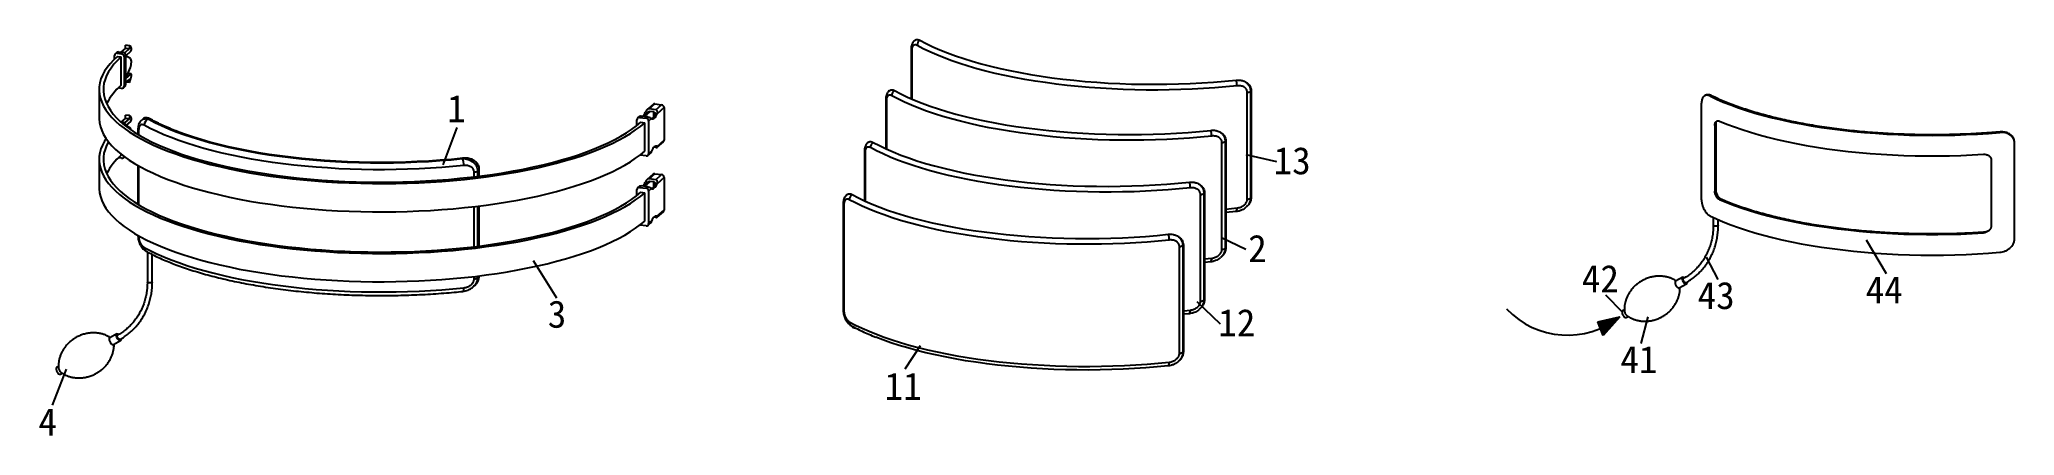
# Model space of a CAD drawing. Header units: millimetres. Extents: x 334 to 1058, y 391 to 536.
import ezdxf

# ---------------------------------------------------------------- set-up
doc = ezdxf.new("R2010")
doc.units = ezdxf.units.MM
doc.styles.get("Standard").update_dxf_attribs({"font": '', "height": 10})
doc.styles.get('Standard').set_extended_font_data('SimSun')

msp = doc.modelspace()

# ---------------------------------------------------------------- texts
for s, p in [('1', (483.42, 505.53)), ('13', (786.34, 486.47)), ('2', (777.03, 454.3)), ('42', (899.3, 443.22)), ('44', (1003.33, 439.11)), ('43', (941.74, 437.06)), ('3', (520.31, 430.21)), ('12', (766.04, 427.08)), ('41', (913.43, 413.58)), ('11', (643.74, 403.78)), ('4', (333.62, 390.71))]:
    msp.add_text(s, height=10).set_placement(p)

# ---------------------------------------------------------------- hatches: boundary and pattern name
h = msp.add_hatch(color=256)
h.dxf.hatch_style = 1
h.paths.add_polyline_path([(913.18, 434.16), (905.12, 432.42), (906.13, 429.96, 0.066925)])
h.paths.add_polyline_path([(913.24, 434.17), (913.18, 434.16, -0.066925), (906.13, 429.96), (907.18, 427.42)])

# ---------------------------------------------------------------- linework, layer by layer
at = {"color": 8, "linetype": 'Continuous', "lineweight": 25}
for p, q in [((654.71, 535.43), (654.91, 535.65)), ((365.93, 529.52), (365.58, 529.57)), ((653.71, 532), (653.71, 514.11)), ((367.53, 523.33), (366.43, 523.47)), ((645.42, 517.02), (645.63, 517.24)), ((557.68, 509.52), (555.88, 507.93)), ((644.42, 513.58), (644.42, 495.75)), ((364.34, 505.23), (364.64, 505.49)), ((365.58, 504.43), (365.45, 504.32)), ((370.37, 502.77), (370.37, 500.96)), ((636.6, 494.58), (636.6, 476.68)), ((637.59, 498.01), (637.8, 498.23)), ((370.37, 489.56), (370.37, 475.33)), ((493.35, 485.56), (493.35, 487.28)), ((494.55, 487.67), (494.55, 485.7)), ((495.18, 485.78), (495.18, 488.23)), ((557.68, 483.89), (555.88, 482.3)), ((629.86, 478.89), (630.07, 479.12)), ((493.35, 459.93), (493.35, 474.64)), ((494.55, 474.78), (494.55, 460.07)), ((495.18, 460.15), (495.18, 474.86)), ((370.37, 463.93), (370.37, 463.65)), ((493.35, 448.15), (493.35, 449.01)), ((494.55, 449.16), (494.55, 448.54)), ((495.18, 449.1), (495.18, 449.23)), ((760.99, 455.45), (763.65, 455.72)), ((753.26, 436.45), (755.83, 436.71))]:
    msp.add_line(p, q, dxfattribs=at)
at = {"color": 7, "linetype": 'Continuous', "lineweight": 25}
for p, q in [((654.76, 535.47), (654.91, 535.65)), ((361.53, 528.73), (361.53, 530.04)), ((362.33, 531.14), (361.8, 530.67)), ((362.99, 531.33), (362.46, 530.86)), ((362.46, 530.86), (364.11, 530.65)), ((362.56, 529.69), (364.01, 529.51)), ((362.99, 531.33), (364.64, 531.12)), ((365.56, 532.71), (363.88, 531.22)), ((364.01, 519.14), (364.01, 529.51)), ((364.11, 530.65), (364.64, 531.12)), ((365.58, 530.06), (365.05, 529.59)), ((365.05, 529.59), (365.05, 518.79)), ((366.97, 532.53), (365.14, 530.91)), ((366.97, 533.61), (365.56, 533.79)), ((365.56, 532.71), (365.56, 533.79)), ((365.56, 532.71), (366.97, 532.53)), ((367.53, 531.55), (365.58, 529.83)), ((365.58, 530.06), (365.58, 519.26)), ((366.18, 529.62), (365.58, 529.7)), ((365.93, 529.52), (365.58, 529.21)), ((367.34, 528.96), (366.27, 529.59)), ((366.97, 533.61), (366.97, 532.53)), ((367.52, 533.28), (366.97, 533.61)), ((367.7, 532.18), (367.7, 532.62)), ((653.46, 532.32), (653.46, 514.22)), ((654.72, 535.51), (654.69, 535.48)), ((367.53, 523.33), (365.58, 521.61)), ((365.93, 522.55), (365.58, 522.23)), ((366.97, 521.38), (365.58, 520.15)), ((366.27, 523.08), (367.34, 525.6)), ((367.59, 523.35), (366.45, 523.5)), ((366.97, 520.09), (367.54, 521.6)), ((366.97, 521.38), (366.97, 520.09)), ((367.7, 527.63), (367.7, 527.57)), ((367.7, 522.53), (367.7, 523.01)), ((355.89, 517.51), (355.89, 507.14)), ((364.11, 517.96), (362.91, 518.11)), ((364.77, 518.16), (365.3, 518.62)), ((365.05, 518.79), (365.58, 519.26)), ((366.97, 520.09), (365.7, 520.25)), ((645.44, 517.09), (645.41, 517.07)), ((645.47, 517.06), (645.63, 517.24)), ((776.69, 477.38), (776.69, 516.5)), ((778.11, 517.09), (777.88, 516.89)), ((777.88, 516.89), (777.88, 477.77)), ((778.11, 517.09), (778.11, 477.96)), ((946.38, 515.35), (946.2, 515.19)), ((365.56, 507.08), (363.9, 505.61)), ((366.97, 506.9), (365.14, 505.28)), ((366.97, 507.98), (365.56, 508.16)), ((365.56, 507.08), (365.56, 508.16)), ((365.56, 507.08), (366.97, 506.9)), ((366.97, 507.98), (366.97, 506.9)), ((367.52, 507.65), (366.97, 507.98)), ((367.7, 506.55), (367.7, 506.99)), ((374.23, 506.83), (374.06, 506.69)), ((553.95, 507.75), (553.23, 507.11)), ((554.5, 507.84), (553.89, 507.3)), ((553.89, 507.3), (556.35, 506.99)), ((556.96, 507.53), (554.5, 507.84)), ((556.35, 506.99), (556.96, 507.53)), ((558.89, 512.1), (556.65, 510.13)), ((558.37, 506.88), (557.29, 505.93)), ((559.55, 512.29), (557.42, 510.42)), ((559.89, 510.11), (557.42, 510.42)), ((559.1, 509.34), (557.68, 509.52)), ((559.14, 507.47), (559.14, 509.33)), ((559.55, 512.29), (562.01, 511.98)), ((559.89, 510.11), (562.01, 511.98)), ((562.94, 510.92), (560.35, 508.63)), ((562.94, 510.92), (562.94, 499)), ((644.18, 513.91), (644.18, 495.87)), ((943.18, 477.12), (943.18, 512.53)), ((363.94, 505.58), (364.64, 505.49)), ((367.53, 505.92), (365.58, 504.21)), ((365.58, 504.43), (365.58, 504.22)), ((366.18, 503.99), (365.81, 504.04)), ((367.34, 503.33), (366.27, 503.96)), ((370.12, 503.09), (370.12, 501.11)), ((371.85, 506.69), (371.36, 506.25)), ((552.95, 504.32), (552.95, 506.47)), ((554.4, 505.52), (555.84, 505.34)), ((555.84, 494.97), (555.84, 505.34)), ((557.29, 505.93), (557.29, 494.01)), ((948.45, 504.78), (948.04, 504.41)), ((948.04, 504.41), (948.04, 480.32)), ((948.45, 480.68), (948.45, 504.78)), ((948.52, 480.8), (948.52, 504.9)), ((1052.47, 501.8), (1052.65, 501.96)), ((364.11, 492.34), (362.91, 492.49)), ((364.01, 493.51), (364.01, 493.76)), ((364.77, 492.53), (365.17, 492.88)), ((489.01, 492.21), (489.17, 492.35)), ((489.11, 492.38), (489.07, 492.37)), ((556.35, 493.19), (554.04, 493.48)), ((557.01, 493.38), (557.74, 494.02)), ((557.29, 494.01), (558.37, 494.97)), ((559.89, 496.3), (559.23, 496.39)), ((560.35, 496.71), (562.94, 499)), ((560.44, 496.4), (562.67, 498.37)), ((636.35, 494.9), (636.35, 476.79)), ((637.61, 498.09), (637.58, 498.06)), ((637.64, 498.05), (637.8, 498.23)), ((767.4, 458.96), (767.4, 498.09)), ((768.82, 498.68), (768.6, 498.48)), ((768.6, 498.48), (768.6, 459.36)), ((768.82, 498.68), (768.82, 459.55)), ((1057.88, 498.12), (1057.87, 498.08)), ((1057.87, 462.67), (1057.87, 498.08)), ((1057.88, 462.71), (1057.88, 498.12)), ((355.89, 491.89), (355.89, 481.51)), ((370.12, 489.7), (370.12, 475.48)), ((495.18, 488.23), (494.55, 487.67)), ((495.21, 485.78), (495.21, 488.29)), ((558.89, 486.47), (556.65, 484.5)), ((559.55, 486.66), (557.42, 484.79)), ((559.55, 486.66), (562.01, 486.35)), ((559.89, 484.48), (562.01, 486.35)), ((562.94, 485.29), (560.35, 483)), ((562.94, 485.29), (562.94, 473.37)), ((1049.36, 491.65), (1049.36, 467.55)), ((552.95, 478.69), (552.95, 480.85)), ((553.95, 482.12), (553.23, 481.48)), ((554.5, 482.21), (553.89, 481.67)), ((553.89, 481.67), (556.35, 481.36)), ((554.4, 479.89), (555.84, 479.71)), ((556.96, 481.9), (554.5, 482.21)), ((555.84, 469.34), (555.84, 479.71)), ((556.35, 481.36), (556.96, 481.9)), ((558.37, 481.26), (557.29, 480.3)), ((557.29, 480.3), (557.29, 468.38)), ((559.89, 484.48), (557.42, 484.79)), ((559.1, 483.71), (557.68, 483.89)), ((559.14, 481.85), (559.14, 483.7)), ((629.88, 478.97), (629.85, 478.94)), ((629.91, 478.94), (630.07, 479.12)), ((759.57, 439.96), (759.57, 479.08)), ((760.99, 479.67), (760.77, 479.48)), ((760.77, 479.48), (760.77, 440.35)), ((760.99, 479.67), (760.99, 440.55)), ((777.88, 477.77), (778.11, 477.96)), ((948.04, 480.32), (948.45, 480.68)), ((495.21, 460.16), (495.21, 474.86)), ((559.89, 470.68), (559.23, 470.76)), ((560.35, 471.08), (562.94, 473.37)), ((560.44, 470.77), (562.67, 472.74)), ((628.61, 475.78), (628.61, 436.66)), ((628.86, 475.46), (628.86, 436.33)), ((772.59, 472.78), (768.82, 472.42)), ((776.08, 474.25), (776.16, 474.32)), ((776.22, 474.4), (776.15, 474.33)), ((776.25, 474.37), (776.28, 474.4)), ((947.49, 470.67), (947.49, 467.73)), ((949.99, 477.32), (949.81, 477.17)), ((370.12, 464.07), (370.12, 463.97)), ((556.35, 467.56), (554.04, 467.85)), ((557.01, 467.75), (557.74, 468.39)), ((557.29, 468.38), (558.37, 469.34)), ((949.29, 467.73), (949.29, 469.85)), ((1046.46, 464.99), (1046.63, 465.14)), ((373.1, 458.27), (373.59, 458.01)), ((373.57, 458.01), (373.57, 446.94)), ((375.36, 446.94), (375.36, 457.09)), ((751.84, 420.84), (751.84, 459.97)), ((753.26, 460.55), (753.04, 460.36)), ((753.04, 460.36), (753.04, 421.23)), ((753.26, 460.55), (753.26, 421.43)), ((768.6, 459.36), (768.82, 459.55)), ((1057.88, 462.71), (1057.87, 462.67)), ((494.55, 448.54), (495.18, 449.1)), ((495.2, 449.12), (495.2, 449.16)), ((495.21, 449.16), (495.21, 449.24)), ((763.31, 454.37), (760.99, 454.14)), ((766.79, 455.84), (766.88, 455.91)), ((766.93, 455.99), (766.86, 455.92)), ((766.96, 455.96), (766.99, 455.99)), ((492.87, 445.18), (492.79, 445.1)), ((492.91, 445.15), (493.4, 445.58)), ((936.31, 448.73), (933.67, 447.26)), ((935.04, 444.8), (937.68, 446.27)), ((755.48, 435.37), (753.26, 435.14)), ((758.97, 436.83), (759.05, 436.9)), ((759.1, 436.99), (759.04, 436.92)), ((759.14, 436.95), (759.17, 436.98)), ((760.77, 440.35), (760.99, 440.55)), ((914.9, 436.8), (914.24, 436.44)), ((915.61, 433.98), (916.26, 434.34)), ((362.38, 427.94), (359.75, 426.48)), ((631.59, 430.96), (632.08, 430.7)), ((632.06, 430.7), (632.06, 430.4)), ((632.91, 430.1), (632.91, 430.27)), ((361.12, 424.02), (363.75, 425.49)), ((753.04, 421.23), (753.26, 421.43)), ((340.97, 416.02), (340.31, 415.65)), ((341.68, 413.19), (342.34, 413.56)), ((751.23, 417.71), (751.32, 417.78)), ((751.37, 417.87), (751.3, 417.8)), ((751.4, 417.84), (751.43, 417.86))]:
    msp.add_line(p, q, dxfattribs=at)
for p, q in [((482.02, 489.88), (487.15, 503.57)), ((776.21, 493.69), (787.34, 491.12)), ((767.23, 463.32), (776.21, 459.04)), ((944.88, 456.05), (949.16, 447.92)), ((1003.52, 462.47), (1010.8, 450.06)), ((514.98, 454.81), (523.54, 441.13)), ((914.29, 435.75), (908.07, 442.14)), ((758.24, 439.8), (766.8, 431.67)), ((905.12, 432.42), (913.27, 434.18)), ((907.18, 427.42), (905.12, 432.42)), ((913.29, 434.22), (907.18, 427.42)), ((923.48, 434.24), (920.91, 424.4)), ((656.8, 423.54), (651.23, 414.99)), ((343.77, 415.04), (338.63, 401.78))]:
    msp.add_line(p, q)
at = {"color": 7, "linetype": 'Continuous', "lineweight": 25, "flags": 128}
for points in [[(362.56, 529.69), (361.14, 528.35), (359.88, 526.99), (358.79, 525.61), (357.87, 524.22), (357.12, 522.82), (356.55, 521.41), (356.16, 519.99), (355.94, 518.57), (355.9, 517.15), (356.03, 515.72), (356.34, 514.3), (356.83, 512.89), (357.49, 511.48), (358.32, 510.09), (359.33, 508.7), (360.51, 507.34), (361.85, 505.98), (363.36, 504.65), (365.04, 503.34), (366.88, 502.06), (368.87, 500.8), (371.02, 499.57), (373.32, 498.37), (375.77, 497.2), (378.36, 496.07), (381.08, 494.98), (383.94, 493.92), (386.93, 492.9), (390.05, 491.93), (393.28, 491), (396.62, 490.11), (400.07, 489.27), (403.62, 488.48), (407.27, 487.74), (411, 487.05), (414.82, 486.41), (418.71, 485.83), (422.68, 485.3), (426.7, 484.82), (430.78, 484.4), (434.91, 484.04), (439.08, 483.73), (443.29, 483.49), (447.52, 483.3), (451.77, 483.16), (456.03, 483.09), (460.3, 483.08), (464.57, 483.12), (468.83, 483.23), (473.07, 483.39), (477.29, 483.61), (481.48, 483.89), (485.63, 484.22), (489.74, 484.61), (493.79, 485.06), (497.78, 485.57), (501.71, 486.13), (505.57, 486.74), (509.34, 487.4), (513.03, 488.12), (516.63, 488.89), (520.13, 489.7), (523.53, 490.56), (526.81, 491.47), (529.98, 492.43), (533.03, 493.42), (535.95, 494.46), (538.75, 495.54), (541.4, 496.65), (543.92, 497.8), (546.29, 498.99), (548.51, 500.2), (550.58, 501.45), (552.5, 502.72), (554.25, 504.02), (555.84, 505.34)], [(364.01, 529.51), (362.59, 528.17), (361.33, 526.81), (360.25, 525.43), (359.34, 524.05), (358.61, 522.65), (358.05, 521.24), (357.67, 519.82), (357.47, 518.4), (357.45, 516.98), (357.6, 515.56), (357.94, 514.15), (358.45, 512.74), (359.14, 511.33), (360, 509.94), (361.04, 508.56), (362.25, 507.2), (363.63, 505.86), (365.18, 504.53), (366.89, 503.23), (368.77, 501.96), (370.8, 500.71), (372.99, 499.49), (375.33, 498.3), (377.82, 497.15), (380.45, 496.03), (383.21, 494.95), (386.12, 493.91), (389.14, 492.91), (392.3, 491.95), (395.57, 491.04), (398.95, 490.18), (402.44, 489.36), (406.02, 488.59), (409.7, 487.87), (413.47, 487.21), (417.32, 486.6), (421.24, 486.04), (425.22, 485.54), (429.27, 485.09), (433.37, 484.7), (437.52, 484.37), (441.7, 484.1), (445.91, 483.88), (450.15, 483.72), (454.4, 483.63), (458.66, 483.59), (462.92, 483.61), (467.18, 483.69), (471.42, 483.84), (475.64, 484.04), (479.83, 484.29), (483.99, 484.61), (488.1, 484.99), (492.16, 485.42), (496.16, 485.91), (500.1, 486.45), (503.97, 487.05), (507.76, 487.7), (511.46, 488.4), (515.07, 489.16), (518.58, 489.96), (521.99, 490.82), (525.29, 491.72), (528.47, 492.66), (531.53, 493.65), (534.47, 494.68), (537.27, 495.75), (539.94, 496.86), (542.46, 498), (544.84, 499.18), (547.06, 500.4), (549.14, 501.64), (551.05, 502.91), (552.81, 504.2), (554.4, 505.52)], [(772.94, 518.91), (768.89, 518.52), (764.79, 518.18), (760.65, 517.9), (756.48, 517.68), (752.29, 517.51), (748.08, 517.41), (743.86, 517.36), (739.64, 517.37), (735.42, 517.44), (731.22, 517.57), (727.03, 517.76), (722.88, 518), (718.75, 518.3), (714.67, 518.66), (710.63, 519.07), (706.66, 519.54), (702.74, 520.07), (698.89, 520.65), (695.12, 521.28), (691.43, 521.96), (687.82, 522.69), (684.32, 523.48), (680.91, 524.31), (677.61, 525.19), (674.42, 526.11), (671.35, 527.08), (668.4, 528.08), (665.59, 529.13), (662.9, 530.22), (660.35, 531.34), (657.95, 532.49), (655.69, 533.68)], [(656.69, 535.6), (658.99, 534.39), (661.46, 533.21), (664.07, 532.07), (666.82, 530.96), (669.72, 529.9), (672.75, 528.88), (675.91, 527.9), (679.19, 526.97), (682.58, 526.09), (686.09, 525.25), (689.71, 524.47), (693.42, 523.74), (697.22, 523.07), (701.1, 522.45), (705.06, 521.88), (709.09, 521.37), (713.18, 520.92), (717.33, 520.53), (721.52, 520.2), (725.75, 519.93), (730.01, 519.72), (734.3, 519.57), (738.6, 519.49), (742.9, 519.46), (747.21, 519.5), (751.51, 519.59), (755.79, 519.75), (760.05, 519.97), (764.27, 520.25), (768.45, 520.59), (772.59, 521)], [(367.7, 523.01), (367.7, 523.1), (367.69, 523.18), (367.67, 523.25), (367.65, 523.3), (367.62, 523.34), (367.59, 523.35), (367.56, 523.35), (367.53, 523.33)], [(763.65, 500.5), (759.6, 500.11), (755.5, 499.77), (751.37, 499.49), (747.2, 499.27), (743, 499.1), (738.79, 499), (734.58, 498.95), (730.35, 498.96), (726.14, 499.03), (721.93, 499.16), (717.75, 499.34), (713.59, 499.59), (709.47, 499.89), (705.38, 500.25), (701.35, 500.66), (697.37, 501.13), (693.45, 501.66), (689.6, 502.24), (685.83, 502.87), (682.14, 503.55), (678.54, 504.28), (675.03, 505.07), (671.62, 505.9), (668.32, 506.78), (665.14, 507.7), (662.07, 508.66), (659.12, 509.67), (656.3, 510.72), (653.62, 511.81), (651.07, 512.93), (648.66, 514.08), (646.4, 515.27)], [(647.4, 517.19), (649.71, 515.97), (652.17, 514.8), (654.78, 513.65), (657.54, 512.55), (660.43, 511.49), (663.46, 510.47), (666.62, 509.49), (669.9, 508.56), (673.3, 507.68), (676.81, 506.84), (680.42, 506.06), (684.13, 505.33), (687.93, 504.66), (691.82, 504.03), (695.78, 503.47), (699.81, 502.96), (703.9, 502.51), (708.04, 502.12), (712.23, 501.79), (716.46, 501.52), (720.73, 501.31), (725.01, 501.16), (729.31, 501.07), (733.62, 501.05), (737.92, 501.09), (742.22, 501.18), (746.5, 501.34), (750.76, 501.56), (754.98, 501.84), (759.17, 502.18), (763.31, 502.58)], [(946.2, 515.19), (948.61, 514.05), (951.16, 512.95), (953.86, 511.88), (956.68, 510.86), (959.63, 509.88), (962.71, 508.93), (965.9, 508.04), (969.2, 507.18), (972.61, 506.38), (976.12, 505.63), (979.72, 504.92), (983.41, 504.27), (987.17, 503.67), (991.01, 503.12), (994.92, 502.63), (998.88, 502.19), (1002.9, 501.81), (1006.96, 501.49), (1011.06, 501.22), (1015.19, 501.02), (1019.34, 500.87), (1023.51, 500.78), (1027.68, 500.75), (1031.86, 500.78), (1036.03, 500.86), (1040.18, 501.01), (1044.31, 501.21), (1048.41, 501.48), (1052.47, 501.8)], [(1052.65, 501.96), (1048.59, 501.63), (1044.49, 501.37), (1040.36, 501.16), (1036.2, 501.01), (1032.03, 500.92), (1027.86, 500.89), (1023.68, 500.92), (1019.51, 501), (1015.35, 501.15), (1011.22, 501.36), (1007.12, 501.62), (1003.06, 501.94), (999.04, 502.32), (995.07, 502.76), (991.16, 503.25), (987.32, 503.8), (983.55, 504.4), (979.86, 505.05), (976.26, 505.76), (972.75, 506.52), (969.34, 507.32), (966.04, 508.18), (962.85, 509.08), (959.78, 510.02), (956.83, 511.01), (954.02, 512.04), (951.33, 513.1), (948.78, 514.21), (946.38, 515.35)], [(355.89, 507.14), (355.9, 506.77), (356.03, 505.35), (356.34, 503.93), (356.83, 502.52), (357.49, 501.11), (358.32, 499.72), (359.33, 498.33), (360.51, 496.96), (361.85, 495.61), (363.36, 494.28), (365.04, 492.97), (366.88, 491.69), (368.87, 490.43), (371.02, 489.2), (373.32, 488), (375.77, 486.83), (378.36, 485.7), (381.08, 484.61), (383.94, 483.55), (386.93, 482.53), (390.05, 481.56), (393.28, 480.63), (396.62, 479.74), (400.07, 478.9), (403.62, 478.11), (407.27, 477.37), (411, 476.68), (414.82, 476.04), (418.71, 475.46), (422.68, 474.93), (426.7, 474.45), (430.78, 474.03), (434.91, 473.67), (439.08, 473.36), (443.29, 473.12), (447.52, 472.93), (451.77, 472.79), (456.03, 472.72), (460.3, 472.71), (464.57, 472.75), (468.83, 472.85), (473.07, 473.02), (477.29, 473.24), (481.48, 473.51), (485.63, 473.85), (489.74, 474.24), (493.79, 474.69), (497.78, 475.2), (501.71, 475.75), (505.57, 476.37), (509.34, 477.03), (513.03, 477.75), (516.63, 478.51), (520.13, 479.33), (523.53, 480.19), (526.81, 481.1), (529.98, 482.06), (533.03, 483.05), (535.95, 484.09), (538.75, 485.17), (541.4, 486.28), (543.92, 487.43), (546.29, 488.61), (548.51, 489.83), (550.58, 491.08), (552.5, 492.35), (554.25, 493.65), (555.84, 494.97)], [(555.88, 507.93), (555.73, 507.74), (555.68, 507.69)], [(558.37, 506.88), (558.61, 506.8), (558.85, 506.81), (559.1, 506.9), (559.36, 507.09), (559.62, 507.35), (559.87, 507.71), (560.12, 508.13), (560.35, 508.63)], [(358.46, 499.51), (357.87, 498.59), (357.12, 497.19), (356.55, 495.78), (356.16, 494.36), (355.94, 492.94), (355.9, 491.52), (356.03, 490.1), (356.34, 488.68), (356.83, 487.26), (357.49, 485.86), (358.32, 484.46), (359.33, 483.08), (360.51, 481.71), (361.85, 480.36), (363.36, 479.03), (365.04, 477.72), (366.88, 476.43), (368.87, 475.17), (371.02, 473.94), (373.32, 472.74), (375.77, 471.58), (378.36, 470.44), (381.08, 469.35), (383.94, 468.29), (386.93, 467.28), (390.05, 466.3), (393.28, 465.37), (396.62, 464.49), (400.07, 463.65), (403.62, 462.86), (407.27, 462.12), (411, 461.43), (414.82, 460.79), (418.71, 460.2), (422.68, 459.67), (426.7, 459.2), (430.78, 458.78), (434.91, 458.41), (439.08, 458.11), (443.29, 457.86), (447.52, 457.67), (451.77, 457.54), (456.03, 457.46), (460.3, 457.45), (464.57, 457.49), (468.83, 457.6), (473.07, 457.76), (477.29, 457.98), (481.48, 458.26), (485.63, 458.59), (489.74, 458.99), (493.79, 459.43), (497.78, 459.94), (501.71, 460.5), (505.57, 461.11), (509.34, 461.77), (513.03, 462.49), (516.63, 463.26), (520.13, 464.07), (523.53, 464.94), (526.81, 465.85), (529.98, 466.8), (533.03, 467.8), (535.95, 468.83), (538.75, 469.91), (541.4, 471.02), (543.92, 472.17), (546.29, 473.36), (548.51, 474.57), (550.58, 475.82), (552.5, 477.09), (554.25, 478.39), (555.84, 479.71)], [(489.6, 489.69), (485.55, 489.29), (481.45, 488.96), (477.31, 488.68), (473.15, 488.45), (468.95, 488.29), (464.74, 488.18), (460.52, 488.14), (456.3, 488.15), (452.09, 488.22), (447.88, 488.35), (443.7, 488.53), (439.54, 488.78), (435.42, 489.08), (431.33, 489.43), (427.3, 489.85), (423.32, 490.32), (419.4, 490.84), (415.55, 491.42), (411.78, 492.05), (408.09, 492.74), (404.49, 493.47), (400.98, 494.25), (397.57, 495.09), (394.27, 495.96), (391.09, 496.89), (388.02, 497.85), (385.07, 498.86), (382.25, 499.91), (379.56, 500.99), (377.02, 502.11), (374.61, 503.27), (372.35, 504.46)], [(374.06, 506.69), (376.35, 505.49), (378.79, 504.32), (381.38, 503.19), (384.12, 502.09), (386.99, 501.04), (389.99, 500.03), (393.12, 499.06), (396.38, 498.13), (399.75, 497.26), (403.23, 496.43), (406.81, 495.66), (410.49, 494.93), (414.26, 494.26), (418.11, 493.65), (422.04, 493.09), (426.03, 492.58), (430.09, 492.14), (434.2, 491.75), (438.36, 491.42), (442.55, 491.15), (446.78, 490.95), (451.03, 490.8), (455.29, 490.71), (459.56, 490.69), (463.83, 490.72), (468.1, 490.82), (472.34, 490.98), (476.56, 491.2), (480.75, 491.47), (484.9, 491.81), (489.01, 492.21)], [(489.17, 492.35), (485.07, 491.95), (480.92, 491.61), (476.73, 491.33), (472.5, 491.11), (468.26, 490.94), (463.99, 490.85), (459.72, 490.81), (455.44, 490.83), (451.18, 490.92), (446.92, 491.06), (442.69, 491.27), (438.5, 491.54), (434.34, 491.86), (430.22, 492.25), (426.16, 492.7), (422.16, 493.2), (418.23, 493.76), (414.38, 494.38), (410.61, 495.05), (406.93, 495.77), (403.35, 496.55), (399.87, 497.38), (396.5, 498.26), (393.25, 499.18), (390.12, 500.15), (387.12, 501.17), (385.45, 501.77)], [(949.81, 505.98), (952.44, 504.89), (955.2, 503.84), (958.09, 502.84), (961.11, 501.87), (964.24, 500.95), (967.5, 500.07), (970.86, 499.24), (974.32, 498.46), (977.88, 497.73), (981.53, 497.05), (985.27, 496.42), (989.08, 495.85), (992.96, 495.32), (996.9, 494.86), (1000.9, 494.45), (1004.95, 494.1), (1009.04, 493.8), (1013.16, 493.57), (1017.31, 493.39), (1021.48, 493.27), (1025.65, 493.21), (1029.84, 493.21), (1034.02, 493.27), (1038.18, 493.39), (1042.33, 493.57), (1046.46, 493.8)], [(359.31, 498.36), (358.61, 497.02), (358.05, 495.61), (357.67, 494.2), (357.47, 492.78), (357.45, 491.36), (357.6, 489.94), (357.94, 488.52), (358.45, 487.11), (359.14, 485.71), (360, 484.32), (361.04, 482.94), (362.25, 481.57), (363.63, 480.23), (365.18, 478.91), (366.89, 477.61), (368.77, 476.33), (370.8, 475.08), (372.99, 473.86), (375.33, 472.67), (377.82, 471.52), (380.45, 470.4), (383.21, 469.32), (386.12, 468.28), (389.14, 467.28), (392.3, 466.32), (395.57, 465.41), (398.95, 464.55), (402.44, 463.73), (406.02, 462.96), (409.7, 462.25), (413.47, 461.58), (417.32, 460.97), (421.24, 460.41), (425.22, 459.91), (429.27, 459.46), (433.37, 459.07), (437.52, 458.74), (441.7, 458.47), (445.91, 458.25), (450.15, 458.1), (454.4, 458), (458.66, 457.96), (462.92, 457.99), (467.18, 458.07), (471.42, 458.21), (475.64, 458.41), (479.83, 458.67), (483.99, 458.98), (488.1, 459.36), (492.16, 459.79), (496.16, 460.28), (500.1, 460.82), (503.97, 461.42), (507.76, 462.07), (511.46, 462.78), (515.07, 463.53), (518.58, 464.34), (521.99, 465.19), (525.29, 466.09), (528.47, 467.03), (531.53, 468.02), (534.47, 469.05), (537.27, 470.12), (539.94, 471.23), (542.46, 472.38), (544.84, 473.56), (547.06, 474.77), (549.14, 476.01), (551.05, 477.28), (552.81, 478.57), (554.4, 479.89)], [(560.35, 496.71), (560.12, 496.8), (559.87, 496.79), (559.62, 496.7), (559.36, 496.51), (559.1, 496.24), (558.85, 495.89), (558.61, 495.46), (558.37, 494.97)], [(755.83, 481.49), (751.77, 481.1), (747.68, 480.76), (743.54, 480.48), (739.37, 480.26), (735.18, 480.1), (730.97, 479.99), (726.75, 479.94), (722.53, 479.95), (718.31, 480.02), (714.11, 480.15), (709.92, 480.34), (705.76, 480.58), (701.64, 480.88), (697.56, 481.24), (693.52, 481.65), (689.54, 482.12), (685.63, 482.65), (681.78, 483.23), (678, 483.86), (674.31, 484.54), (670.71, 485.28), (667.2, 486.06), (663.8, 486.89), (660.5, 487.77), (657.31, 488.69), (654.24, 489.66), (651.29, 490.66), (648.47, 491.71), (645.79, 492.8), (643.24, 493.92), (640.83, 495.08), (638.58, 496.27)], [(639.57, 498.18), (641.88, 496.97), (644.34, 495.79), (646.95, 494.65), (649.71, 493.54), (652.6, 492.48), (655.63, 491.46), (658.79, 490.48), (662.07, 489.55), (665.47, 488.67), (668.98, 487.84), (672.59, 487.05), (676.3, 486.32), (680.1, 485.65), (683.99, 485.03), (687.95, 484.46), (691.98, 483.96), (696.07, 483.51), (700.21, 483.11), (704.41, 482.78), (708.64, 482.51), (712.9, 482.3), (717.18, 482.15), (721.48, 482.07), (725.79, 482.04), (730.1, 482.08), (734.39, 482.18), (738.68, 482.33), (742.93, 482.55), (747.16, 482.84), (751.34, 483.18), (755.48, 483.58)], [(355.89, 481.51), (355.9, 481.15), (356.03, 479.72), (356.34, 478.3), (356.83, 476.89), (357.49, 475.48), (358.32, 474.09), (359.33, 472.71), (360.51, 471.34), (361.85, 469.99), (363.36, 468.65), (365.04, 467.35), (366.88, 466.06), (368.87, 464.8), (371.02, 463.57), (373.32, 462.37), (375.77, 461.21), (378.36, 460.07), (381.08, 458.98), (383.94, 457.92), (386.93, 456.91), (390.05, 455.93), (393.28, 455), (396.62, 454.11), (400.07, 453.28), (403.62, 452.49), (407.27, 451.74), (411, 451.05), (414.82, 450.42), (418.71, 449.83), (422.68, 449.3), (426.7, 448.83), (430.78, 448.41), (434.91, 448.04), (439.08, 447.74), (443.29, 447.49), (447.52, 447.3), (451.77, 447.17), (456.03, 447.09), (460.3, 447.08), (464.57, 447.12), (468.83, 447.23), (473.07, 447.39), (477.29, 447.61), (481.48, 447.89), (485.63, 448.22), (489.74, 448.62), (493.79, 449.06), (497.78, 449.57), (501.71, 450.13), (505.57, 450.74), (509.34, 451.4), (513.03, 452.12), (516.63, 452.89), (520.13, 453.7), (523.53, 454.57), (526.81, 455.47), (529.98, 456.43), (533.03, 457.42), (535.95, 458.46), (538.75, 459.54), (541.4, 460.65), (543.92, 461.8), (546.29, 462.99), (548.51, 464.2), (550.58, 465.45), (552.5, 466.72), (554.25, 468.02), (555.84, 469.34)], [(555.88, 482.3), (555.73, 482.11), (555.68, 482.06)], [(558.37, 481.26), (558.61, 481.17), (558.85, 481.18), (559.1, 481.27), (559.36, 481.46), (559.62, 481.73), (559.87, 482.08), (560.12, 482.51), (560.35, 483)], [(631.84, 479.06), (634.15, 477.85), (636.61, 476.67), (639.22, 475.53), (641.98, 474.43), (644.87, 473.36), (647.9, 472.34), (651.06, 471.37), (654.34, 470.43), (657.74, 469.55), (661.25, 468.72), (664.86, 467.94), (668.57, 467.21), (672.37, 466.53), (676.26, 465.91), (680.22, 465.34), (684.25, 464.84), (688.34, 464.39), (692.48, 464), (696.67, 463.67), (700.9, 463.4), (705.17, 463.19), (709.45, 463.04), (713.75, 462.95), (718.06, 462.92), (722.36, 462.96), (726.66, 463.06), (730.94, 463.22), (735.2, 463.44), (739.42, 463.72), (743.61, 464.06), (747.75, 464.46)], [(560.35, 471.08), (560.12, 471.17), (559.87, 471.16), (559.62, 471.07), (559.36, 470.88), (559.1, 470.61), (558.85, 470.26), (558.61, 469.84), (558.37, 469.34)], [(748.09, 462.38), (744.04, 461.98), (739.94, 461.64), (735.81, 461.36), (731.64, 461.14), (727.44, 460.98), (723.23, 460.87), (719.01, 460.82), (714.79, 460.84), (710.58, 460.91), (706.37, 461.03), (702.19, 461.22), (698.03, 461.46), (693.91, 461.76), (689.82, 462.12), (685.79, 462.54), (681.81, 463.01), (677.89, 463.53), (674.04, 464.11), (670.27, 464.74), (666.58, 465.43), (662.98, 466.16), (659.47, 466.94), (656.06, 467.77), (652.76, 468.65), (649.58, 469.57), (646.51, 470.54), (643.56, 471.55), (640.74, 472.59), (638.06, 473.68), (635.51, 474.8), (633.1, 475.96), (630.84, 477.15)], [(946.2, 471.29), (948.61, 470.15), (951.16, 469.05), (953.86, 467.99), (956.68, 466.96), (959.63, 465.98), (962.71, 465.04), (965.9, 464.14), (969.2, 463.29), (972.61, 462.49), (976.12, 461.73), (979.72, 461.03), (983.41, 460.37), (987.17, 459.77), (991.01, 459.22), (994.92, 458.73), (998.88, 458.3), (1002.9, 457.92), (1006.96, 457.59), (1011.06, 457.33), (1015.19, 457.12), (1019.34, 456.97), (1023.51, 456.88), (1027.68, 456.85), (1031.86, 456.88), (1036.03, 456.97), (1040.18, 457.11), (1044.31, 457.32), (1048.41, 457.58), (1052.47, 457.9)], [(949.81, 477.17), (952.44, 476.08), (955.2, 475.03), (958.09, 474.03), (961.11, 473.06), (964.24, 472.14), (967.5, 471.26), (970.86, 470.43), (974.32, 469.65), (977.88, 468.92), (981.53, 468.24), (985.27, 467.61), (989.08, 467.03), (992.96, 466.51), (996.9, 466.05), (1000.9, 465.64), (1004.95, 465.29), (1009.04, 464.99), (1013.16, 464.76), (1017.31, 464.58), (1021.48, 464.46), (1025.65, 464.4), (1029.84, 464.4), (1034.02, 464.46), (1038.18, 464.58), (1042.33, 464.76), (1046.46, 464.99)], [(1046.63, 465.14), (1042.51, 464.91), (1038.36, 464.73), (1034.19, 464.6), (1030.01, 464.54), (1025.82, 464.54), (1021.64, 464.6), (1017.47, 464.71), (1013.32, 464.89), (1009.19, 465.13), (1005.1, 465.42), (1001.05, 465.77), (997.05, 466.18), (993.11, 466.64), (989.22, 467.17), (985.41, 467.74), (981.68, 468.37), (978.03, 469.05), (974.47, 469.79), (971, 470.57), (967.64, 471.4), (964.39, 472.28), (961.26, 473.2), (958.24, 474.17), (955.36, 475.18), (952.6, 476.23), (949.99, 477.32)], [(372.35, 459.68), (374.61, 458.49), (377.02, 457.33), (379.56, 456.21), (382.25, 455.12), (385.07, 454.08), (388.02, 453.07), (391.09, 452.1), (394.27, 451.18), (397.57, 450.3), (400.98, 449.47), (404.49, 448.69), (408.09, 447.95), (411.78, 447.27), (415.55, 446.64), (419.4, 446.06), (423.32, 445.54), (427.3, 445.07), (431.33, 444.65), (435.42, 444.29), (439.54, 443.99), (443.7, 443.75), (447.88, 443.56), (452.09, 443.43), (456.3, 443.36), (460.52, 443.35), (464.74, 443.4), (468.95, 443.51), (473.15, 443.67), (477.31, 443.89), (481.45, 444.17), (485.55, 444.51), (489.6, 444.9)], [(495.18, 449.1), (495.21, 449.15), (495.21, 449.16)], [(933.67, 447.26), (933.54, 447.12), (933.47, 446.81), (933.52, 446.4), (933.68, 445.94), (933.93, 445.48), (934.24, 445.11), (934.57, 444.86), (934.87, 444.76), (935.04, 444.8)], [(937.73, 446.31), (937.5, 446.23), (937.2, 446.32), (936.87, 446.57), (936.56, 446.95), (936.31, 447.4), (936.15, 447.87), (936.1, 448.28), (936.17, 448.59), (936.36, 448.75), (936.62, 448.74), (936.94, 448.57), (936.98, 448.54)], [(937.43, 446.71), (937.3, 446.69), (937.1, 446.76), (936.88, 446.95), (936.67, 447.22), (936.52, 447.53), (936.43, 447.84), (936.43, 448.09), (936.52, 448.26), (936.55, 448.28)], [(914.24, 436.44), (914.18, 436.4), (914.05, 436.16), (914.04, 435.79), (914.15, 435.34), (914.36, 434.88), (914.64, 434.46), (914.97, 434.14), (915.29, 433.96), (915.56, 433.95), (915.61, 433.98)], [(363.8, 425.52), (363.57, 425.45), (363.28, 425.54), (362.95, 425.79), (362.64, 426.17), (362.38, 426.62), (362.22, 427.08), (362.18, 427.5), (362.25, 427.81), (362.43, 427.97), (362.7, 427.96), (363.02, 427.78), (363.05, 427.76)], [(363.5, 425.93), (363.38, 425.91), (363.17, 425.98), (362.95, 426.17), (362.75, 426.43), (362.59, 426.75), (362.51, 427.05), (362.51, 427.31), (362.59, 427.47), (362.63, 427.5)], [(630.84, 432.36), (633.1, 431.18), (635.51, 430.02), (638.06, 428.9), (640.74, 427.81), (643.56, 426.76), (646.51, 425.76), (649.58, 424.79), (652.76, 423.87), (656.06, 422.99), (659.47, 422.16), (662.98, 421.38), (666.58, 420.64), (670.27, 419.96), (674.04, 419.33), (677.89, 418.75), (681.81, 418.22), (685.79, 417.75), (689.82, 417.34), (693.91, 416.98), (698.03, 416.68), (702.19, 416.44), (706.37, 416.25), (710.58, 416.12), (714.79, 416.05), (719.01, 416.04), (723.23, 416.09), (727.44, 416.2), (731.64, 416.36), (735.81, 416.58), (739.94, 416.86), (744.04, 417.2), (748.09, 417.59)], [(632.91, 430.1), (632.7, 430.11), (632.5, 430.14), (632.33, 430.19), (632.19, 430.24), (632.1, 430.31), (632.06, 430.38), (632.06, 430.4)], [(359.75, 426.48), (359.61, 426.34), (359.54, 426.03), (359.59, 425.62), (359.75, 425.15), (360, 424.7), (360.32, 424.32), (360.64, 424.07), (360.94, 423.98), (361.12, 424.02)], [(747.75, 416.25), (743.67, 415.85), (739.55, 415.52), (735.39, 415.24), (731.2, 415.02), (726.99, 414.86), (722.76, 414.76), (718.52, 414.71), (714.28, 414.73), (710.04, 414.81), (705.82, 414.95), (701.62, 415.15), (697.45, 415.4), (693.31, 415.72), (689.22, 416.09), (685.18, 416.52), (681.2, 417), (677.28, 417.55), (673.43, 418.14), (669.67, 418.79), (665.99, 419.5), (662.4, 420.25), (658.91, 421.06), (655.52, 421.91), (652.25, 422.81), (649.09, 423.75), (646.06, 424.74), (643.16, 425.77), (640.57, 426.77)], [(340.31, 415.65), (340.26, 415.61), (340.13, 415.37), (340.11, 415.01), (340.22, 414.56), (340.43, 414.1), (340.72, 413.67), (341.04, 413.35), (341.36, 413.18), (341.63, 413.17), (341.68, 413.19)]]:
    msp.add_lwpolyline(points, dxfattribs=at)
at = {"color": 8, "linetype": 'Continuous', "lineweight": 25, "flags": 128}
for points in [[(1052.65, 501.96), (1052.6, 502), (1052.57, 502.01)], [(489.17, 492.35), (489.14, 492.37), (489.11, 492.38)], [(495.18, 488.23), (495.21, 488.27), (495.21, 488.28)], [(768.82, 473.73), (768.89, 473.73), (772.94, 474.13)], [(949.29, 467.73), (949.23, 467.62), (949.04, 467.52), (948.76, 467.45), (948.42, 467.43), (948.07, 467.45), (947.78, 467.51), (947.57, 467.6), (947.49, 467.72), (947.49, 467.73)], [(1046.63, 465.14), (1046.59, 465.19), (1046.57, 465.2)], [(375.36, 446.94), (375.3, 446.84), (375.12, 446.74), (374.83, 446.67), (374.49, 446.64), (374.15, 446.66), (373.85, 446.73), (373.65, 446.82), (373.57, 446.93), (373.57, 446.94)], [(489.21, 443.55), (489.23, 443.55), (489.34, 443.62), (489.43, 443.76), (489.5, 443.96), (489.56, 444.23), (489.59, 444.55), (489.6, 444.9)]]:
    msp.add_lwpolyline(points, dxfattribs=at)
at = {"color": 7, "linetype": 'Continuous', "lineweight": 25}
for centre, radius, start, end in [((362.34, 530.06), 0.814, 81.39851, 181.42121), ((362.87, 530.5), 0.834, 81.84209, 130.66087), ((363.95, 529.57), 1.09, 1.05881, 81.76043), ((364.48, 530.04), 1.09, 1.05881, 81.76043), ((366.14, 529.34), 0.283, 63.10903, 139.02988), ((366.01, 527.88), 1.71, 351.57531, 39.20472), ((366.85, 532.74), 0.859, 351.6877, 38.92464), ((366.72, 532.12), 0.984, 324.93062, 3.59331), ((658.09, 533.65), 2.4, 125.75122, 179.22376), ((364.84, 523.61), 1.52, 315.433, 339.5954), ((362.35, 527.54), 5.35, 338.71794, 0.31931), ((364.96, 522.52), 2.75, 340.42307, 0.13174), ((377.52, 502.94), 21.09, 129.83002, 153.569), ((364.23, 518.77), 0.814, 261.39866, 1.42035), ((364.74, 519.24), 0.834, 312.15716, 0.97781), ((648.8, 515.24), 2.4, 125.75122, 179.22376), ((766.88, 518.97), 6.06, 359.47246, 19.54264), ((776.57, 518.89), 2.39, 272.84684, 303.40106), ((366.85, 507.11), 0.859, 351.68772, 38.92471), ((553.77, 506.49), 0.814, 81.39839, 181.42061), ((551.61, 510.87), 4.72, 318.67829, 338.91039), ((556.2, 505.91), 1.09, 1.05815, 81.76091), ((557.85, 508.36), 1.57, 289.64148, 327.43678), ((559.43, 511.46), 0.834, 81.84121, 130.66128), ((561.85, 510.9), 1.09, 1.05815, 81.76091), ((364.48, 504.41), 1.09, 1.05881, 81.76052), ((366.15, 503.72), 0.27, 62.24299, 132.47461), ((366.73, 502.65), 0.921, 3.70188, 48.36594), ((366.72, 506.49), 0.984, 324.93079, 3.59322), ((374.65, 504.47), 2.3, 104.79959, 180.2053), ((757.59, 500.56), 6.06, 359.47246, 19.54264), ((1055.92, 501.01), 0.258, 353.10524, 53.19326), ((377.52, 477.31), 21.09, 129.83002, 153.569), ((364.23, 493.13), 0.809, 261.17788, 349.1173), ((556.47, 493.99), 0.814, 261.39855, 1.42118), ((562.11, 498.99), 0.834, 312.1579, 0.97842), ((640.97, 496.23), 2.4, 125.75122, 179.22376), ((767.28, 500.48), 2.39, 272.84684, 303.40106), ((485.1, 489.95), 4.51, 356.68201, 30.0455), ((493.23, 489.67), 2.39, 272.84714, 303.40091), ((559.43, 485.84), 0.834, 81.8416, 130.66089), ((561.85, 485.27), 1.09, 1.05819, 81.76077), ((553.77, 480.87), 0.814, 81.39856, 181.42057), ((551.61, 485.25), 4.72, 318.67811, 338.9105), ((556.2, 480.28), 1.09, 1.05819, 81.76077), ((557.85, 482.73), 1.57, 289.64328, 327.43498), ((633.24, 477.12), 2.4, 125.75122, 179.22376), ((749.76, 481.55), 6.06, 359.47246, 19.54264), ((759.46, 481.47), 2.39, 272.84684, 303.40106), ((776.57, 479.76), 2.39, 272.84684, 303.40106), ((562.11, 473.36), 0.834, 312.15773, 0.97848), ((771.31, 473.84), 1.66, 320.70893, 10.15193), ((370.54, 464.03), 0.425, 189.10032, 246.37064), ((556.47, 468.36), 0.814, 261.39841, 1.4212), ((742.03, 462.43), 6.06, 359.47246, 19.54264), ((751.72, 462.35), 2.39, 272.84684, 303.40106), ((767.28, 461.35), 2.39, 272.84684, 303.40106), ((762.02, 455.42), 1.66, 320.70893, 10.15193), ((493.23, 450.54), 2.39, 272.84714, 303.40091), ((937.05, 446.79), 0.831, 324.53626, 11.68976), ((629.04, 436.72), 0.425, 189.1007, 246.37123), ((754.19, 436.42), 1.66, 320.70893, 10.15193), ((759.46, 442.35), 2.39, 272.84684, 303.40106), ((917.43, 436.6), 2.52, 186.64303, 231.71296), ((363.13, 426.01), 0.831, 324.54189, 11.68341), ((751.72, 423.23), 2.39, 272.84684, 303.40106), ((343.5, 415.82), 2.52, 186.64076, 231.71526), ((746.46, 417.3), 1.66, 320.70893, 10.15193)]:
    msp.add_arc(centre, radius, start, end, dxfattribs=at)
at = {"color": 8, "linetype": 'Continuous', "lineweight": 25}
for centre, radius, start, end in [((653.88, 532.39), 0.427, 189.47622, 246.32219), ((946.54, 514.7), 0.664, 64.3069, 103.63359), ((374.3, 506.49), 0.35, 61.51735, 102.47984), ((413.72, 579.41), 82.63, 241.44737, 249.99503), ((644.6, 513.98), 0.427, 189.47622, 246.32219), ((370.55, 503.16), 0.427, 189.47513, 246.32205), ((948.35, 504.91), 0.162, 306.78234, 355.3605), ((636.77, 494.97), 0.427, 189.47622, 246.32219), ((948.35, 480.81), 0.162, 306.74613, 355.80597), ((629.04, 475.85), 0.427, 189.47622, 246.32219), ((950.15, 476.73), 0.608, 67.20821, 105.47575), ((373.92, 459.61), 1.57, 177.4018, 238.47467), ((632.42, 432.3), 1.57, 177.55795, 238.33118)]:
    msp.add_arc(centre, radius, start, end, dxfattribs=at)
msp.add_arc((894.06, 458.27), 30.78, 223.4771, 308.65438)
at = {"color": 7, "linetype": 'Continuous', "lineweight": 25}
for points, knots in [([(654.91, 535.65), (655.04, 535.74), (655.17, 535.8), (655.45, 535.87), (655.6, 535.89), (655.82, 535.88), (655.9, 535.87), (656.05, 535.85), (656.13, 535.83), (656.36, 535.76), (656.52, 535.69), (656.69, 535.6)], [0, 0, 0, 0, 0.25, 0.25, 0.5, 0.5, 0.625, 0.625, 0.75, 0.75, 1, 1, 1, 1]), ([(654.69, 535.45), (654.58, 535.36), (654.31, 535.11), (653.97, 534.6), (653.68, 533.94), (653.52, 533.2), (653.45, 532.65), (653.46, 532.35), (653.47, 532.32)], [0, 0, 0, 0, 0.128515, 0.331947, 0.541527, 0.759222, 0.976177, 1, 1, 1, 1]), ([(655.69, 533.68), (655.57, 533.75), (655.45, 533.8), (655.22, 533.87), (655.11, 533.89), (654.88, 533.9), (654.78, 533.89), (654.57, 533.83), (654.47, 533.79), (654.28, 533.66), (654.19, 533.58), (654.03, 533.37), (653.96, 533.25), (653.87, 533.03), (653.84, 532.95), (653.8, 532.78), (653.78, 532.69), (653.73, 532.41), (653.71, 532.21), (653.71, 532)], [0, 0, 0, 0, 0.125, 0.125, 0.25, 0.25, 0.375, 0.375, 0.5, 0.5, 0.625, 0.625, 0.75, 0.75, 0.8125, 0.8125, 0.875, 0.875, 1, 1, 1, 1]), ([(645.4, 517.04), (645.3, 516.95), (645.02, 516.7), (644.69, 516.19), (644.4, 515.53), (644.23, 514.79), (644.16, 514.24), (644.18, 513.93), (644.18, 513.9)], [0, 0, 0, 0, 0.128515, 0.331947, 0.541527, 0.759222, 0.976177, 1, 1, 1, 1]), ([(646.4, 515.27), (646.28, 515.34), (646.17, 515.39), (645.94, 515.46), (645.82, 515.48), (645.6, 515.49), (645.49, 515.48), (645.28, 515.42), (645.18, 515.38), (644.99, 515.25), (644.91, 515.17), (644.75, 514.96), (644.68, 514.84), (644.59, 514.62), (644.56, 514.54), (644.51, 514.37), (644.49, 514.28), (644.44, 514), (644.42, 513.8), (644.42, 513.58)], [0, 0, 0, 0, 0.125, 0.125, 0.25, 0.25, 0.375, 0.375, 0.5, 0.5, 0.625, 0.625, 0.75, 0.75, 0.8125, 0.8125, 0.875, 0.875, 1, 1, 1, 1]), ([(645.63, 517.24), (645.75, 517.33), (645.89, 517.39), (646.17, 517.46), (646.31, 517.48), (646.54, 517.47), (646.61, 517.46), (646.77, 517.44), (646.84, 517.42), (647.08, 517.34), (647.24, 517.28), (647.4, 517.19)], [0, 0, 0, 0, 0.25, 0.25, 0.5, 0.5, 0.625, 0.625, 0.75, 0.75, 1, 1, 1, 1]), ([(772.59, 521), (773.19, 521.06), (773.77, 521.04), (774.48, 520.92), (774.62, 520.89), (774.9, 520.82), (775.04, 520.78), (775.44, 520.65), (775.7, 520.54), (775.94, 520.4)], [0, 0, 0, 0, 0.5, 0.5, 0.625, 0.625, 0.75, 0.75, 1, 1, 1, 1]), ([(776.69, 516.5), (776.69, 516.61), (776.68, 516.72), (776.65, 516.93), (776.62, 517.03), (776.52, 517.33), (776.43, 517.51), (776.26, 517.77), (776.19, 517.85), (776.06, 518), (775.98, 518.07), (775.83, 518.2), (775.75, 518.26), (775.58, 518.38), (775.49, 518.43), (775.22, 518.58), (775.03, 518.66), (774.64, 518.79), (774.43, 518.84), (773.81, 518.95), (773.38, 518.96), (772.94, 518.91)], [0, 0, 0, 0, 0.0625, 0.0625, 0.125, 0.125, 0.25, 0.25, 0.3125, 0.3125, 0.375, 0.375, 0.4375, 0.4375, 0.5, 0.5, 0.625, 0.625, 0.75, 0.75, 1, 1, 1, 1]), ([(775.94, 520.4), (776.09, 520.3), (776.23, 520.19), (776.5, 519.96), (776.62, 519.84), (776.86, 519.59), (776.97, 519.46), (777.17, 519.18), (777.27, 519.03), (777.53, 518.58), (777.66, 518.26), (777.79, 517.76), (777.83, 517.59), (777.87, 517.24), (777.88, 517.07), (777.88, 516.89)], [0, 0, 0, 0, 0.125, 0.125, 0.25, 0.25, 0.375, 0.375, 0.5, 0.5, 0.75, 0.75, 0.875, 0.875, 1, 1, 1, 1]), ([(775.94, 520.4), (776.25, 520.24), (776.53, 520.05), (776.92, 519.72), (777.04, 519.6), (777.28, 519.34), (777.38, 519.21), (777.58, 518.93), (777.67, 518.78), (777.82, 518.47), (777.89, 518.31), (778.05, 517.81), (778.11, 517.46), (778.11, 517.09)], [0, 0, 0, 0, 0.25, 0.25, 0.375, 0.375, 0.5, 0.5, 0.625, 0.625, 0.75, 0.75, 1, 1, 1, 1]), ([(944.11, 515.09), (943.97, 514.99), (943.84, 514.85), (943.62, 514.52), (943.52, 514.33), (943.36, 513.9), (943.29, 513.65), (943.23, 513.26), (943.21, 513.12), (943.19, 512.83), (943.18, 512.68), (943.18, 512.53)], [0, 0, 0, 0, 0.25, 0.25, 0.5, 0.5, 0.75, 0.75, 0.875, 0.875, 1, 1, 1, 1]), ([(946.38, 515.35), (946.17, 515.43), (945.96, 515.48), (945.56, 515.55), (945.36, 515.55), (945.07, 515.52), (944.97, 515.51), (944.79, 515.46), (944.7, 515.43), (944.43, 515.32), (944.26, 515.22), (944.11, 515.09)], [0, 0, 0, 0, 0.25, 0.25, 0.5, 0.5, 0.625, 0.625, 0.75, 0.75, 1, 1, 1, 1]), ([(946.2, 515.19), (946.01, 515.28), (945.81, 515.35), (945.44, 515.44), (945.26, 515.46), (944.99, 515.45), (944.9, 515.44), (944.73, 515.41), (944.65, 515.39), (944.4, 515.3), (944.25, 515.21), (944.11, 515.09)], [0, 0, 0, 0, 0.25, 0.25, 0.5, 0.5, 0.625, 0.625, 0.75, 0.75, 1, 1, 1, 1]), ([(946.82, 515.29), (946.79, 515.31), (946.57, 515.43), (946.14, 515.57), (945.55, 515.64), (944.96, 515.56), (944.47, 515.38), (944.22, 515.17), (944.13, 515.09)], [0, 0, 0, 0, 0.035457, 0.259974, 0.468948, 0.667213, 0.880642, 1, 1, 1, 1]), ([(1052.57, 502.01), (1051.9, 501.95), (1049.97, 501.79), (1046.74, 501.56), (1042.88, 501.33), (1038.99, 501.15), (1035.09, 501.03), (1031.17, 500.95), (1027.24, 500.94), (1023.32, 500.97), (1019.41, 501.05), (1015.51, 501.19), (1011.62, 501.38), (1007.77, 501.62), (1003.95, 501.92), (1000.16, 502.26), (996.43, 502.66), (992.74, 503.1), (989.11, 503.59), (985.54, 504.13), (982.05, 504.72), (978.62, 505.35), (975.28, 506.03), (972.02, 506.76), (968.86, 507.52), (965.79, 508.33), (962.82, 509.17), (959.96, 510.06), (957.22, 510.98), (954.58, 511.93), (952.07, 512.92), (949.68, 513.94), (947.96, 514.74), (947.03, 515.2), (946.82, 515.3)], [0, 0, 0, 0, 0.017095, 0.049584, 0.082076, 0.11457, 0.147066, 0.179562, 0.21206, 0.244557, 0.277055, 0.309551, 0.342047, 0.374541, 0.407033, 0.439523, 0.47201, 0.504493, 0.536973, 0.569447, 0.601917, 0.634381, 0.666837, 0.699286, 0.731726, 0.764157, 0.796576, 0.828982, 0.861375, 0.893752, 0.926111, 0.958451, 0.99077, 1, 1, 1, 1]), ([(374.47, 506.78), (374.34, 506.86), (373.99, 507.05), (373.46, 507.17), (372.89, 507.19), (372.38, 507.04), (372.04, 506.88), (371.9, 506.73), (371.89, 506.72)], [0, 0, 0, 0, 0.151613, 0.392557, 0.594435, 0.787964, 0.993528, 1, 1, 1, 1]), ([(385.63, 501.77), (384.93, 502.04), (383.35, 502.63), (381.04, 503.58), (378.7, 504.63), (376.49, 505.7), (375.14, 506.44), (374.47, 506.8)], [0, 0, 0, 0, 0.1694, 0.378343, 0.587221, 0.796029, 1, 1, 1, 1]), ([(553.96, 507.74), (553.99, 507.77), (554.06, 507.82), (554.25, 507.86), (554.42, 507.84), (554.5, 507.84)], [0, 0, 0, 0, 0.367498, 0.685908, 1, 1, 1, 1]), ([(555.88, 507.93), (555.97, 508.05), (556.06, 508.18), (556.21, 508.4), (556.26, 508.47), (556.37, 508.63), (556.43, 508.71), (556.56, 508.87), (556.63, 508.96), (556.79, 509.12), (556.88, 509.2), (557.03, 509.31), (557.08, 509.35), (557.19, 509.41), (557.25, 509.44), (557.37, 509.49), (557.43, 509.5), (557.56, 509.52), (557.62, 509.52), (557.68, 509.52)], [0, 0, 0, 0, 0.25, 0.25, 0.375, 0.375, 0.5, 0.5, 0.625, 0.625, 0.75, 0.75, 0.8125, 0.8125, 0.875, 0.875, 0.9375, 0.9375, 1, 1, 1, 1]), ([(557.42, 510.42), (557.34, 510.43), (557.25, 510.42), (557.08, 510.38), (556.99, 510.35), (556.83, 510.27), (556.76, 510.21), (556.62, 510.1), (556.56, 510.04), (556.39, 509.85), (556.29, 509.71), (556.14, 509.44), (556.07, 509.31), (556.02, 509.17)], [0, 0, 0, 0, 0.125, 0.125, 0.25, 0.25, 0.375, 0.375, 0.5, 0.5, 0.75, 0.75, 1, 1, 1, 1]), ([(556.96, 507.53), (557.05, 507.52), (557.14, 507.5), (557.31, 507.45), (557.4, 507.42), (557.56, 507.36), (557.63, 507.32), (557.77, 507.25), (557.83, 507.22), (558, 507.12), (558.09, 507.06), (558.25, 506.96), (558.32, 506.92), (558.37, 506.88)], [0, 0, 0, 0, 0.125, 0.125, 0.25, 0.25, 0.375, 0.375, 0.5, 0.5, 0.75, 0.75, 1, 1, 1, 1]), ([(559.1, 509.34), (559.16, 509.33), (559.21, 509.31), (559.32, 509.27), (559.36, 509.23), (559.44, 509.16), (559.47, 509.12), (559.53, 509.04), (559.55, 509), (559.6, 508.86), (559.61, 508.77), (559.62, 508.58), (559.61, 508.49), (559.56, 508.23), (559.5, 508.07), (559.35, 507.77), (559.26, 507.63), (559.17, 507.52)], [0, 0, 0, 0, 0.0625, 0.0625, 0.125, 0.125, 0.1875, 0.1875, 0.25, 0.25, 0.375, 0.375, 0.5, 0.5, 0.75, 0.75, 1, 1, 1, 1]), ([(560.35, 508.63), (560.41, 508.76), (560.45, 508.9), (560.5, 509.18), (560.51, 509.33), (560.47, 509.55), (560.45, 509.62), (560.39, 509.76), (560.35, 509.82), (560.25, 509.94), (560.19, 509.99), (560.05, 510.07), (559.97, 510.1), (559.89, 510.11)], [0, 0, 0, 0, 0.25, 0.25, 0.5, 0.5, 0.625, 0.625, 0.75, 0.75, 0.875, 0.875, 1, 1, 1, 1]), ([(371.35, 506.22), (371.24, 506.13), (370.97, 505.89), (370.64, 505.37), (370.35, 504.72), (370.18, 503.98), (370.11, 503.43), (370.13, 503.12), (370.13, 503.09)], [0, 0, 0, 0, 0.1270586, 0.330831, 0.5407605, 0.7588196, 0.976137, 1, 1, 1, 1]), ([(372.35, 504.46), (372.23, 504.53), (372.12, 504.58), (371.89, 504.65), (371.77, 504.67), (371.55, 504.68), (371.44, 504.67), (371.23, 504.61), (371.13, 504.57), (370.94, 504.44), (370.86, 504.36), (370.7, 504.15), (370.62, 504.02), (370.53, 503.81), (370.51, 503.73), (370.46, 503.56), (370.44, 503.47), (370.39, 503.19), (370.37, 502.99), (370.37, 502.77)], [0, 0, 0, 0, 0.125, 0.125, 0.25, 0.25, 0.375, 0.375, 0.5, 0.5, 0.625, 0.625, 0.75, 0.75, 0.8125, 0.8125, 0.875, 0.875, 1, 1, 1, 1]), ([(763.31, 502.58), (763.9, 502.65), (764.49, 502.63), (765.2, 502.51), (765.34, 502.48), (765.62, 502.41), (765.75, 502.37), (766.15, 502.24), (766.41, 502.13), (766.66, 501.99)], [0, 0, 0, 0, 0.5, 0.5, 0.625, 0.625, 0.75, 0.75, 1, 1, 1, 1]), ([(767.4, 498.09), (767.4, 498.2), (767.39, 498.31), (767.36, 498.52), (767.34, 498.62), (767.24, 498.92), (767.15, 499.1), (766.97, 499.35), (766.91, 499.43), (766.77, 499.59), (766.7, 499.66), (766.54, 499.79), (766.46, 499.85), (766.29, 499.97), (766.21, 500.02), (765.94, 500.17), (765.75, 500.25), (765.35, 500.38), (765.15, 500.43), (764.52, 500.53), (764.09, 500.55), (763.65, 500.5)], [0, 0, 0, 0, 0.0625, 0.0625, 0.125, 0.125, 0.25, 0.25, 0.3125, 0.3125, 0.375, 0.375, 0.4375, 0.4375, 0.5, 0.5, 0.625, 0.625, 0.75, 0.75, 1, 1, 1, 1]), ([(766.66, 501.99), (766.8, 501.89), (766.94, 501.78), (767.21, 501.55), (767.34, 501.43), (767.57, 501.18), (767.68, 501.05), (767.89, 500.77), (767.99, 500.62), (768.24, 500.17), (768.37, 499.85), (768.51, 499.35), (768.54, 499.17), (768.59, 498.83), (768.6, 498.66), (768.6, 498.48)], [0, 0, 0, 0, 0.125, 0.125, 0.25, 0.25, 0.375, 0.375, 0.5, 0.5, 0.75, 0.75, 0.875, 0.875, 1, 1, 1, 1]), ([(766.66, 501.99), (766.96, 501.83), (767.25, 501.64), (767.64, 501.31), (767.76, 501.19), (767.99, 500.93), (768.1, 500.8), (768.29, 500.52), (768.38, 500.37), (768.54, 500.06), (768.6, 499.9), (768.77, 499.4), (768.82, 499.05), (768.82, 498.68)], [0, 0, 0, 0, 0.25, 0.25, 0.375, 0.375, 0.5, 0.5, 0.625, 0.625, 0.75, 0.75, 1, 1, 1, 1]), ([(948.04, 504.41), (948.04, 504.58), (948.05, 504.74), (948.09, 504.97), (948.11, 505.04), (948.14, 505.18), (948.17, 505.25), (948.22, 505.37), (948.24, 505.43), (948.31, 505.54), (948.34, 505.6), (948.44, 505.74), (948.52, 505.82), (948.69, 505.95), (948.78, 506), (948.97, 506.07), (949.07, 506.09), (949.38, 506.11), (949.59, 506.07), (949.81, 505.98)], [0, 0, 0, 0, 0.125, 0.125, 0.1875, 0.1875, 0.25, 0.25, 0.3125, 0.3125, 0.375, 0.375, 0.5, 0.5, 0.625, 0.625, 0.75, 0.75, 1, 1, 1, 1]), ([(948.52, 504.9), (948.52, 504.9), (948.5, 505.08), (948.55, 505.38), (948.62, 505.7), (948.68, 505.81), (948.69, 505.84)], [0, 0, 0, 0, 0.016493, 0.423239, 0.828422, 1, 1, 1, 1]), ([(1056.18, 500.97), (1056.05, 501.06), (1055.91, 501.14), (1055.63, 501.28), (1055.49, 501.34), (1055.2, 501.46), (1055.05, 501.51), (1054.74, 501.61), (1054.58, 501.65), (1054.11, 501.75), (1053.79, 501.79), (1053.14, 501.83), (1052.81, 501.83), (1052.47, 501.8)], [0, 0, 0, 0, 0.125, 0.125, 0.25, 0.25, 0.375, 0.375, 0.5, 0.5, 0.75, 0.75, 1, 1, 1, 1]), ([(1056.08, 501.21), (1056.06, 501.22), (1055.82, 501.39), (1055.29, 501.64), (1054.47, 501.91), (1053.58, 502.04), (1052.93, 502.05), (1052.59, 502.01), (1052.57, 502.01)], [0, 0, 0, 0, 0.019662, 0.245101, 0.479844, 0.726154, 0.981329, 1, 1, 1, 1]), ([(1056.18, 500.97), (1055.93, 501.15), (1055.67, 501.31), (1055.25, 501.5), (1055.11, 501.56), (1054.82, 501.67), (1054.67, 501.72), (1054.22, 501.84), (1053.91, 501.9), (1053.29, 501.96), (1052.97, 501.97), (1052.65, 501.96)], [0, 0, 0, 0, 0.25, 0.25, 0.375, 0.375, 0.5, 0.5, 0.75, 0.75, 1, 1, 1, 1]), ([(1057.88, 498.17), (1057.86, 498.39), (1057.84, 498.85), (1057.61, 499.51), (1057.26, 500.13), (1056.78, 500.68), (1056.37, 501.03), (1056.11, 501.18), (1056.08, 501.21)], [0, 0, 0, 0, 0.174829, 0.368588, 0.558362, 0.755237, 0.962125, 1, 1, 1, 1]), ([(1057.87, 498.08), (1057.87, 498.38), (1057.83, 498.68), (1057.71, 499.1), (1057.66, 499.24), (1057.54, 499.51), (1057.47, 499.63), (1057.32, 499.88), (1057.24, 500), (1057.06, 500.22), (1056.96, 500.33), (1056.65, 500.64), (1056.43, 500.82), (1056.18, 500.97)], [0, 0, 0, 0, 0.25, 0.25, 0.375, 0.375, 0.5, 0.5, 0.625, 0.625, 0.75, 0.75, 1, 1, 1, 1]), ([(495.21, 488.28), (495.21, 488.3), (495.23, 488.57), (495.14, 489.08), (494.92, 489.78), (494.55, 490.41), (494.06, 490.97), (493.45, 491.46), (492.72, 491.87), (491.88, 492.18), (490.95, 492.37), (490.01, 492.45), (489.39, 492.39), (489.11, 492.37)], [0, 0, 0, 0, 0.006943, 0.094421, 0.181247, 0.269566, 0.360594, 0.456443, 0.558535, 0.667329, 0.782529, 0.903343, 1, 1, 1, 1]), ([(495.18, 488.23), (495.18, 488.58), (495.13, 488.92), (494.98, 489.4), (494.92, 489.56), (494.78, 489.87), (494.7, 490.01), (494.52, 490.29), (494.42, 490.43), (494.21, 490.69), (494.09, 490.81), (493.73, 491.15), (493.46, 491.34), (493.03, 491.61), (492.88, 491.69), (492.58, 491.83), (492.42, 491.9), (491.94, 492.08), (491.62, 492.17), (491.11, 492.27), (490.93, 492.3), (490.58, 492.35), (490.41, 492.36), (489.88, 492.39), (489.53, 492.38), (489.17, 492.35)], [0, 0, 0, 0, 0.125, 0.125, 0.1875, 0.1875, 0.25, 0.25, 0.3125, 0.3125, 0.375, 0.375, 0.5, 0.5, 0.5625, 0.5625, 0.625, 0.625, 0.75, 0.75, 0.8125, 0.8125, 0.875, 0.875, 1, 1, 1, 1]), ([(558.37, 494.97), (558.27, 494.77), (558.12, 494.46), (557.87, 494.12), (557.75, 494.03), (557.74, 494.02)], [0, 0, 0, 0, 0.631011, 0.970249, 1, 1, 1, 1]), ([(559.89, 496.3), (559.97, 496.29), (560.05, 496.29), (560.19, 496.3), (560.25, 496.31), (560.35, 496.34), (560.39, 496.36), (560.45, 496.41), (560.47, 496.43), (560.51, 496.5), (560.5, 496.55), (560.45, 496.64), (560.41, 496.68), (560.35, 496.71)], [0, 0, 0, 0, 0.125, 0.125, 0.25, 0.25, 0.375, 0.375, 0.5, 0.5, 0.75, 0.75, 1, 1, 1, 1]), ([(637.58, 498.03), (637.47, 497.94), (637.19, 497.69), (636.86, 497.18), (636.57, 496.53), (636.4, 495.79), (636.33, 495.23), (636.35, 494.93), (636.35, 494.9)], [0, 0, 0, 0, 0.1285153, 0.331947, 0.541527, 0.7592225, 0.9761773, 1, 1, 1, 1]), ([(638.58, 496.27), (638.46, 496.33), (638.34, 496.38), (638.11, 496.45), (637.99, 496.47), (637.77, 496.48), (637.66, 496.47), (637.46, 496.42), (637.36, 496.37), (637.17, 496.24), (637.08, 496.16), (636.92, 495.95), (636.85, 495.83), (636.76, 495.61), (636.73, 495.53), (636.68, 495.37), (636.66, 495.28), (636.61, 495), (636.6, 494.8), (636.6, 494.58)], [0, 0, 0, 0, 0.125, 0.125, 0.25, 0.25, 0.375, 0.375, 0.5, 0.5, 0.625, 0.625, 0.75, 0.75, 0.8125, 0.8125, 0.875, 0.875, 1, 1, 1, 1]), ([(637.8, 498.23), (637.93, 498.32), (638.06, 498.38), (638.34, 498.46), (638.48, 498.47), (638.71, 498.46), (638.78, 498.46), (638.94, 498.43), (639.02, 498.41), (639.25, 498.34), (639.41, 498.27), (639.57, 498.18)], [0, 0, 0, 0, 0.25, 0.25, 0.5, 0.5, 0.625, 0.625, 0.75, 0.75, 1, 1, 1, 1]), ([(1046.46, 493.8), (1046.81, 493.82), (1047.16, 493.8), (1047.66, 493.67), (1047.82, 493.62), (1048.13, 493.49), (1048.28, 493.41), (1048.55, 493.22), (1048.68, 493.11), (1048.91, 492.88), (1049.01, 492.74), (1049.18, 492.46), (1049.25, 492.3), (1049.34, 491.99), (1049.36, 491.82), (1049.36, 491.65)], [0, 0, 0, 0, 0.25, 0.25, 0.375, 0.375, 0.5, 0.5, 0.625, 0.625, 0.75, 0.75, 0.875, 0.875, 1, 1, 1, 1]), ([(489.01, 492.21), (489.35, 492.22), (489.69, 492.2), (490.37, 492.11), (490.7, 492.04), (491.19, 491.89), (491.35, 491.83), (491.66, 491.71), (491.82, 491.64), (492.26, 491.41), (492.54, 491.24), (492.94, 490.93), (493.07, 490.82), (493.31, 490.6), (493.42, 490.48), (493.63, 490.23), (493.73, 490.1), (493.92, 489.83), (494, 489.69), (494.23, 489.26), (494.35, 488.96), (494.51, 488.32), (494.55, 488), (494.55, 487.67)], [0, 0, 0, 0, 0.125, 0.125, 0.25, 0.25, 0.3125, 0.3125, 0.375, 0.375, 0.5, 0.5, 0.5625, 0.5625, 0.625, 0.625, 0.6875, 0.6875, 0.75, 0.75, 0.875, 0.875, 1, 1, 1, 1]), ([(493.35, 487.28), (493.35, 487.39), (493.34, 487.49), (493.31, 487.7), (493.28, 487.81), (493.19, 488.11), (493.1, 488.29), (492.92, 488.54), (492.86, 488.62), (492.72, 488.77), (492.65, 488.84), (492.49, 488.97), (492.41, 489.04), (492.24, 489.15), (492.16, 489.21), (491.89, 489.35), (491.7, 489.43), (491.3, 489.57), (491.1, 489.62), (490.47, 489.72), (490.04, 489.73), (489.6, 489.69)], [0, 0, 0, 0, 0.0625, 0.0625, 0.125, 0.125, 0.25, 0.25, 0.3125, 0.3125, 0.375, 0.375, 0.4375, 0.4375, 0.5, 0.5, 0.625, 0.625, 0.75, 0.75, 1, 1, 1, 1]), ([(553.96, 482.12), (553.99, 482.14), (554.06, 482.19), (554.25, 482.23), (554.42, 482.22), (554.5, 482.21)], [0, 0, 0, 0, 0.367498, 0.685908, 1, 1, 1, 1]), ([(555.88, 482.3), (555.97, 482.42), (556.06, 482.55), (556.21, 482.77), (556.26, 482.85), (556.37, 483), (556.43, 483.08), (556.56, 483.25), (556.63, 483.33), (556.79, 483.49), (556.88, 483.57), (557.03, 483.69), (557.08, 483.72), (557.19, 483.78), (557.25, 483.81), (557.37, 483.86), (557.43, 483.88), (557.56, 483.89), (557.62, 483.9), (557.68, 483.89)], [0, 0, 0, 0, 0.25, 0.25, 0.375, 0.375, 0.5, 0.5, 0.625, 0.625, 0.75, 0.75, 0.8125, 0.8125, 0.875, 0.875, 0.9375, 0.9375, 1, 1, 1, 1]), ([(557.42, 484.79), (557.34, 484.8), (557.25, 484.79), (557.08, 484.76), (556.99, 484.72), (556.83, 484.64), (556.76, 484.59), (556.62, 484.47), (556.56, 484.41), (556.39, 484.22), (556.29, 484.08), (556.14, 483.81), (556.07, 483.68), (556.02, 483.55)], [0, 0, 0, 0, 0.125, 0.125, 0.25, 0.25, 0.375, 0.375, 0.5, 0.5, 0.75, 0.75, 1, 1, 1, 1]), ([(556.96, 481.9), (557.05, 481.89), (557.14, 481.87), (557.31, 481.82), (557.4, 481.79), (557.56, 481.73), (557.63, 481.69), (557.77, 481.62), (557.83, 481.59), (558, 481.49), (558.09, 481.43), (558.25, 481.33), (558.32, 481.29), (558.37, 481.26)], [0, 0, 0, 0, 0.125, 0.125, 0.25, 0.25, 0.375, 0.375, 0.5, 0.5, 0.75, 0.75, 1, 1, 1, 1]), ([(559.1, 483.71), (559.16, 483.7), (559.21, 483.69), (559.32, 483.64), (559.36, 483.61), (559.44, 483.54), (559.47, 483.5), (559.53, 483.41), (559.55, 483.37), (559.6, 483.23), (559.61, 483.14), (559.62, 482.95), (559.61, 482.86), (559.56, 482.6), (559.5, 482.44), (559.35, 482.14), (559.26, 482.01), (559.17, 481.89)], [0, 0, 0, 0, 0.0625, 0.0625, 0.125, 0.125, 0.1875, 0.1875, 0.25, 0.25, 0.375, 0.375, 0.5, 0.5, 0.75, 0.75, 1, 1, 1, 1]), ([(560.35, 483), (560.41, 483.13), (560.45, 483.27), (560.5, 483.55), (560.51, 483.7), (560.47, 483.92), (560.45, 483.99), (560.39, 484.13), (560.35, 484.2), (560.25, 484.31), (560.19, 484.36), (560.05, 484.44), (559.97, 484.47), (559.89, 484.48)], [0, 0, 0, 0, 0.25, 0.25, 0.5, 0.5, 0.625, 0.625, 0.75, 0.75, 0.875, 0.875, 1, 1, 1, 1]), ([(629.84, 478.92), (629.74, 478.82), (629.46, 478.58), (629.13, 478.06), (628.84, 477.41), (628.67, 476.67), (628.6, 476.11), (628.62, 475.81), (628.62, 475.78)], [0, 0, 0, 0, 0.1285153, 0.331947, 0.541527, 0.7592225, 0.9761773, 1, 1, 1, 1]), ([(630.07, 479.12), (630.19, 479.2), (630.33, 479.26), (630.61, 479.34), (630.75, 479.35), (630.98, 479.35), (631.05, 479.34), (631.21, 479.31), (631.28, 479.29), (631.52, 479.22), (631.68, 479.15), (631.84, 479.06)], [0, 0, 0, 0, 0.25, 0.25, 0.5, 0.5, 0.625, 0.625, 0.75, 0.75, 1, 1, 1, 1]), ([(755.48, 483.58), (756.08, 483.64), (756.66, 483.62), (757.37, 483.5), (757.51, 483.47), (757.79, 483.4), (757.92, 483.36), (758.33, 483.23), (758.58, 483.12), (758.83, 482.99)], [0, 0, 0, 0, 0.5, 0.5, 0.625, 0.625, 0.75, 0.75, 1, 1, 1, 1]), ([(759.57, 479.08), (759.57, 479.19), (759.57, 479.3), (759.53, 479.51), (759.51, 479.61), (759.41, 479.91), (759.32, 480.09), (759.14, 480.35), (759.08, 480.43), (758.94, 480.58), (758.87, 480.65), (758.72, 480.78), (758.64, 480.84), (758.47, 480.96), (758.38, 481.01), (758.11, 481.16), (757.92, 481.24), (757.53, 481.37), (757.32, 481.42), (756.69, 481.53), (756.27, 481.54), (755.83, 481.49)], [0, 0, 0, 0, 0.0625, 0.0625, 0.125, 0.125, 0.25, 0.25, 0.3125, 0.3125, 0.375, 0.375, 0.4375, 0.4375, 0.5, 0.5, 0.625, 0.625, 0.75, 0.75, 1, 1, 1, 1]), ([(758.83, 482.99), (758.97, 482.89), (759.12, 482.78), (759.38, 482.55), (759.51, 482.43), (759.74, 482.17), (759.86, 482.04), (760.06, 481.76), (760.16, 481.61), (760.41, 481.16), (760.55, 480.84), (760.68, 480.34), (760.71, 480.17), (760.76, 479.82), (760.77, 479.65), (760.77, 479.48)], [0, 0, 0, 0, 0.125, 0.125, 0.25, 0.25, 0.375, 0.375, 0.5, 0.5, 0.75, 0.75, 0.875, 0.875, 1, 1, 1, 1]), ([(758.83, 482.99), (759.13, 482.82), (759.42, 482.63), (759.81, 482.3), (759.93, 482.18), (760.16, 481.93), (760.27, 481.79), (760.47, 481.51), (760.55, 481.36), (760.71, 481.06), (760.78, 480.89), (760.94, 480.39), (760.99, 480.04), (760.99, 479.67)], [0, 0, 0, 0, 0.25, 0.25, 0.375, 0.375, 0.5, 0.5, 0.625, 0.625, 0.75, 0.75, 1, 1, 1, 1]), ([(778.11, 477.96), (778.06, 477.52), (777.96, 476.64), (777.28, 475.38), (776.59, 474.75), (776.24, 474.43)], [0, 0, 0, 0, 0.331842, 0.662303, 1, 1, 1, 1]), ([(949.81, 477.17), (949.59, 477.26), (949.38, 477.41), (949.07, 477.7), (948.97, 477.81), (948.78, 478.05), (948.69, 478.18), (948.52, 478.46), (948.44, 478.61), (948.3, 478.93), (948.24, 479.1), (948.14, 479.44), (948.1, 479.62), (948.05, 479.97), (948.04, 480.14), (948.04, 480.32)], [0, 0, 0, 0, 0.25, 0.25, 0.375, 0.375, 0.5, 0.5, 0.625, 0.625, 0.75, 0.75, 0.875, 0.875, 1, 1, 1, 1]), ([(949.99, 477.32), (949.8, 477.43), (949.62, 477.59), (949.36, 477.9), (949.28, 478.02), (949.12, 478.27), (949.04, 478.4), (948.9, 478.7), (948.83, 478.86), (948.7, 479.19), (948.65, 479.37), (948.58, 479.64), (948.56, 479.74), (948.52, 479.93), (948.5, 480.02), (948.46, 480.31), (948.45, 480.5), (948.45, 480.68)], [0, 0, 0, 0, 0.25, 0.25, 0.375, 0.375, 0.5, 0.5, 0.625, 0.625, 0.75, 0.75, 0.8125, 0.8125, 0.875, 0.875, 1, 1, 1, 1]), ([(950.38, 477.31), (950.32, 477.33), (950.17, 477.39), (949.84, 477.64), (949.46, 478.04), (949.12, 478.56), (948.84, 479.14), (948.65, 479.73), (948.53, 480.3), (948.52, 480.64), (948.52, 480.8)], [0, 0, 0, 0, 0.076602, 0.229506, 0.38125, 0.526612, 0.664818, 0.780614, 0.900906, 1, 1, 1, 1]), ([(559.89, 470.68), (559.97, 470.67), (560.05, 470.66), (560.19, 470.67), (560.25, 470.68), (560.35, 470.72), (560.39, 470.74), (560.45, 470.78), (560.47, 470.8), (560.51, 470.88), (560.5, 470.93), (560.45, 471.01), (560.41, 471.05), (560.35, 471.08)], [0, 0, 0, 0, 0.125, 0.125, 0.25, 0.25, 0.375, 0.375, 0.5, 0.5, 0.75, 0.75, 1, 1, 1, 1]), ([(630.84, 477.15), (630.72, 477.21), (630.61, 477.26), (630.38, 477.33), (630.26, 477.36), (630.04, 477.37), (629.93, 477.35), (629.72, 477.3), (629.62, 477.25), (629.43, 477.13), (629.35, 477.04), (629.19, 476.84), (629.12, 476.71), (629.03, 476.49), (629, 476.42), (628.95, 476.25), (628.93, 476.16), (628.88, 475.88), (628.86, 475.68), (628.86, 475.46)], [0, 0, 0, 0, 0.125, 0.125, 0.25, 0.25, 0.375, 0.375, 0.5, 0.5, 0.625, 0.625, 0.75, 0.75, 0.8125, 0.8125, 0.875, 0.875, 1, 1, 1, 1]), ([(775.94, 474.12), (775.7, 473.93), (775.44, 473.76), (774.91, 473.46), (774.63, 473.33), (774.2, 473.16), (774.06, 473.11), (773.77, 473.02), (773.62, 472.98), (773.19, 472.87), (772.89, 472.82), (772.59, 472.78)], [0, 0, 0, 0, 0.25, 0.25, 0.5, 0.5, 0.625, 0.625, 0.75, 0.75, 1, 1, 1, 1]), ([(772.94, 474.13), (773.16, 474.15), (773.38, 474.19), (773.81, 474.29), (774.02, 474.36), (774.44, 474.52), (774.64, 474.62), (775.03, 474.84), (775.22, 474.96), (775.59, 475.24), (775.75, 475.39), (776.06, 475.73), (776.2, 475.92), (776.37, 476.21), (776.43, 476.31), (776.52, 476.51), (776.56, 476.62), (776.65, 476.94), (776.69, 477.16), (776.69, 477.38)], [0, 0, 0, 0, 0.125, 0.125, 0.25, 0.25, 0.375, 0.375, 0.5, 0.5, 0.625, 0.625, 0.75, 0.75, 0.8125, 0.8125, 0.875, 0.875, 1, 1, 1, 1]), ([(943.18, 477.12), (943.18, 476.81), (943.21, 476.5), (943.27, 476.03), (943.3, 475.87), (943.36, 475.55), (943.4, 475.4), (943.48, 475.09), (943.53, 474.94), (943.62, 474.64), (943.68, 474.49), (943.85, 474.06), (943.97, 473.79), (944.11, 473.54)], [0, 0, 0, 0, 0.25, 0.25, 0.375, 0.375, 0.5, 0.5, 0.625, 0.625, 0.75, 0.75, 1, 1, 1, 1]), ([(944.11, 473.54), (944.18, 473.4), (944.25, 473.27), (944.41, 473.02), (944.49, 472.89), (944.65, 472.66), (944.73, 472.55), (944.91, 472.34), (944.99, 472.24), (945.26, 471.96), (945.44, 471.79), (945.81, 471.51), (946.01, 471.39), (946.2, 471.29)], [0, 0, 0, 0, 0.125, 0.125, 0.25, 0.25, 0.375, 0.375, 0.5, 0.5, 0.75, 0.75, 1, 1, 1, 1]), ([(1046.57, 465.2), (1045.89, 465.16), (1043.93, 465.03), (1040.66, 464.87), (1036.77, 464.72), (1032.85, 464.63), (1028.93, 464.58), (1025.01, 464.6), (1021.09, 464.66), (1017.18, 464.77), (1013.29, 464.94), (1009.42, 465.16), (1005.59, 465.43), (1001.79, 465.75), (998.03, 466.13), (994.32, 466.55), (990.66, 467.02), (987.07, 467.54), (983.54, 468.11), (980.08, 468.72), (976.71, 469.38), (973.41, 470.09), (970.21, 470.83), (967.1, 471.62), (964.09, 472.45), (961.18, 473.32), (958.38, 474.23), (955.7, 475.17), (953.18, 476.12), (951.44, 476.84), (950.54, 477.23), (950.38, 477.29)], [0, 0, 0, 0, 0.019036, 0.055217, 0.0914, 0.127585, 0.163771, 0.199957, 0.236143, 0.272329, 0.308513, 0.344697, 0.380878, 0.417057, 0.453232, 0.489405, 0.525573, 0.561736, 0.597894, 0.634045, 0.670189, 0.706325, 0.742452, 0.778568, 0.814673, 0.850764, 0.88684, 0.9229, 0.958941, 0.99305, 1, 1, 1, 1]), ([(370.13, 463.97), (370.13, 463.93), (370.11, 463.65), (370.18, 463.08), (370.32, 462.29), (370.55, 461.52), (370.87, 460.76), (371.27, 460.04), (371.77, 459.35), (372.36, 458.77), (372.81, 458.41), (373.07, 458.29), (373.1, 458.28)], [0, 0, 0, 0, 0.013654, 0.124543, 0.233087, 0.343812, 0.458822, 0.581744, 0.713478, 0.856521, 0.983845, 1, 1, 1, 1]), ([(370.37, 463.65), (370.37, 463.54), (370.38, 463.43), (370.4, 463.2), (370.41, 463.09), (370.46, 462.75), (370.51, 462.53), (370.6, 462.2), (370.63, 462.09), (370.7, 461.88), (370.74, 461.78), (370.82, 461.58), (370.86, 461.49), (370.95, 461.3), (370.99, 461.21), (371.13, 460.95), (371.23, 460.79), (371.44, 460.49), (371.55, 460.36), (371.88, 459.99), (372.11, 459.81), (372.35, 459.68)], [0, 0, 0, 0, 0.0625, 0.0625, 0.125, 0.125, 0.25, 0.25, 0.3125, 0.3125, 0.375, 0.375, 0.4375, 0.4375, 0.5, 0.5, 0.625, 0.625, 0.75, 0.75, 1, 1, 1, 1]), ([(558.37, 469.34), (558.27, 469.14), (558.12, 468.83), (557.87, 468.49), (557.75, 468.4), (557.74, 468.39)], [0, 0, 0, 0, 0.631012, 0.97025, 1, 1, 1, 1]), ([(747.75, 464.46), (748.34, 464.52), (748.93, 464.51), (749.64, 464.38), (749.78, 464.35), (750.06, 464.28), (750.19, 464.25), (750.59, 464.11), (750.85, 464), (751.1, 463.87)], [0, 0, 0, 0, 0.5, 0.5, 0.625, 0.625, 0.75, 0.75, 1, 1, 1, 1]), ([(751.1, 463.87), (751.24, 463.77), (751.38, 463.66), (751.65, 463.43), (751.78, 463.31), (752.01, 463.05), (752.12, 462.92), (752.33, 462.64), (752.43, 462.49), (752.68, 462.04), (752.81, 461.72), (752.95, 461.22), (752.98, 461.05), (753.03, 460.71), (753.04, 460.53), (753.04, 460.36)], [0, 0, 0, 0, 0.125, 0.125, 0.25, 0.25, 0.375, 0.375, 0.5, 0.5, 0.75, 0.75, 0.875, 0.875, 1, 1, 1, 1]), ([(751.1, 463.87), (751.4, 463.7), (751.69, 463.51), (752.08, 463.18), (752.2, 463.06), (752.43, 462.81), (752.54, 462.68), (752.73, 462.39), (752.82, 462.25), (752.98, 461.94), (753.04, 461.77), (753.21, 461.27), (753.26, 460.92), (753.26, 460.55)], [0, 0, 0, 0, 0.25, 0.25, 0.375, 0.375, 0.5, 0.5, 0.625, 0.625, 0.75, 0.75, 1, 1, 1, 1]), ([(947.49, 467.73), (947.49, 467.39), (947.48, 466.42), (947.35, 464.81), (947.05, 462.94), (946.61, 461.11), (946.03, 459.34), (945.31, 457.64), (944.46, 456.02), (943.48, 454.48), (942.37, 453.04), (941.14, 451.71), (939.81, 450.49), (938.4, 449.41), (937.29, 448.7), (936.67, 448.35), (936.55, 448.28)], [0, 0, 0, 0, 0.040737, 0.119321, 0.197938, 0.276595, 0.355296, 0.434046, 0.512846, 0.591693, 0.670585, 0.749514, 0.828471, 0.907443, 0.98224, 1, 1, 1, 1]), ([(937.43, 446.71), (937.72, 446.88), (938.56, 447.37), (939.88, 448.27), (941.35, 449.45), (942.72, 450.75), (943.97, 452.17), (945.1, 453.68), (946.11, 455.3), (946.99, 457), (947.73, 458.77), (948.34, 460.62), (948.8, 462.52), (949.11, 464.47), (949.27, 466.21), (949.28, 467.3), (949.29, 467.73)], [0, 0, 0, 0, 0.040703, 0.116572, 0.192438, 0.268292, 0.344142, 0.419996, 0.495863, 0.571752, 0.647669, 0.723619, 0.799606, 0.875629, 0.951689, 1, 1, 1, 1]), ([(1049.36, 467.55), (1049.36, 467.38), (1049.34, 467.21), (1049.27, 466.96), (1049.24, 466.88), (1049.18, 466.72), (1049.14, 466.64), (1049.06, 466.48), (1049.01, 466.41), (1048.91, 466.26), (1048.86, 466.19), (1048.69, 465.99), (1048.56, 465.86), (1048.28, 465.63), (1048.13, 465.53), (1047.82, 465.36), (1047.66, 465.28), (1047.16, 465.09), (1046.81, 465.01), (1046.46, 464.99)], [0, 0, 0, 0, 0.125, 0.125, 0.1875, 0.1875, 0.25, 0.25, 0.3125, 0.3125, 0.375, 0.375, 0.5, 0.5, 0.625, 0.625, 0.75, 0.75, 1, 1, 1, 1]), ([(1048.1, 465.64), (1048.02, 465.59), (1047.71, 465.42), (1047.19, 465.27), (1046.76, 465.23), (1046.56, 465.21)], [0, 0, 0, 0, 0.1798241, 0.6363692, 1, 1, 1, 1]), ([(373.59, 458.01), (373.8, 457.89), (374.73, 457.39), (376.48, 456.51), (378.87, 455.4), (381.39, 454.33), (384.03, 453.3), (386.78, 452.31), (389.65, 451.35), (392.62, 450.44), (395.69, 449.57), (398.85, 448.74), (402.11, 447.96), (405.46, 447.22), (408.89, 446.52), (412.39, 445.88), (415.97, 445.28), (419.62, 444.73), (423.32, 444.22), (427.08, 443.77), (430.89, 443.37), (434.75, 443.02), (438.64, 442.72), (442.56, 442.47), (446.51, 442.28), (450.48, 442.14), (454.46, 442.05), (458.45, 442.01), (462.44, 442.03), (466.42, 442.1), (470.4, 442.22), (474.35, 442.39), (478.28, 442.62), (482.19, 442.9), (485.83, 443.21), (488.16, 443.44), (489.21, 443.55)], [0, 0, 0, 0, 0.009071, 0.039563, 0.070019, 0.100437, 0.130817, 0.161163, 0.191477, 0.221762, 0.252022, 0.282259, 0.312476, 0.342674, 0.372856, 0.403025, 0.43318, 0.463325, 0.493461, 0.523588, 0.553708, 0.583821, 0.61393, 0.644034, 0.674135, 0.704234, 0.73433, 0.764425, 0.79452, 0.824615, 0.854711, 0.884808, 0.914907, 0.945009, 0.975115, 1, 1, 1, 1]), ([(751.84, 459.97), (751.84, 460.07), (751.83, 460.18), (751.8, 460.39), (751.78, 460.49), (751.68, 460.79), (751.59, 460.98), (751.41, 461.23), (751.35, 461.31), (751.21, 461.46), (751.14, 461.53), (750.98, 461.66), (750.9, 461.72), (750.73, 461.84), (750.65, 461.89), (750.38, 462.04), (750.19, 462.12), (749.79, 462.25), (749.59, 462.3), (748.96, 462.41), (748.53, 462.42), (748.09, 462.38)], [0, 0, 0, 0, 0.0625, 0.0625, 0.125, 0.125, 0.25, 0.25, 0.3125, 0.3125, 0.375, 0.375, 0.4375, 0.4375, 0.5, 0.5, 0.625, 0.625, 0.75, 0.75, 1, 1, 1, 1]), ([(763.65, 455.72), (763.87, 455.74), (764.09, 455.78), (764.52, 455.88), (764.74, 455.95), (765.15, 456.11), (765.36, 456.21), (765.75, 456.43), (765.94, 456.55), (766.3, 456.83), (766.47, 456.98), (766.78, 457.32), (766.92, 457.5), (767.09, 457.8), (767.14, 457.9), (767.23, 458.1), (767.27, 458.21), (767.37, 458.53), (767.4, 458.75), (767.4, 458.96)], [0, 0, 0, 0, 0.125, 0.125, 0.25, 0.25, 0.375, 0.375, 0.5, 0.5, 0.625, 0.625, 0.75, 0.75, 0.8125, 0.8125, 0.875, 0.875, 1, 1, 1, 1]), ([(768.82, 459.55), (768.77, 459.11), (768.67, 458.23), (768, 456.97), (767.31, 456.34), (766.96, 456.02)], [0, 0, 0, 0, 0.331842, 0.662303, 1, 1, 1, 1]), ([(1052.47, 457.9), (1052.81, 457.93), (1053.14, 457.99), (1053.79, 458.14), (1054.11, 458.24), (1054.59, 458.43), (1054.74, 458.51), (1055.05, 458.66), (1055.2, 458.74), (1055.64, 459), (1055.92, 459.2), (1056.18, 459.42)], [0, 0, 0, 0, 0.25, 0.25, 0.5, 0.5, 0.625, 0.625, 0.75, 0.75, 1, 1, 1, 1]), ([(1056.18, 459.42), (1056.42, 459.62), (1056.65, 459.85), (1057.06, 460.34), (1057.25, 460.6), (1057.55, 461.17), (1057.67, 461.46), (1057.79, 461.9), (1057.82, 462.05), (1057.86, 462.36), (1057.87, 462.51), (1057.87, 462.67)], [0, 0, 0, 0, 0.25, 0.25, 0.5, 0.5, 0.75, 0.75, 0.875, 0.875, 1, 1, 1, 1]), ([(492.83, 445.15), (493, 445.27), (493.3, 445.48), (493.96, 446.1), (494.67, 447), (495.12, 448.17), (495.16, 448.85), (495.18, 449.1)], [0, 0, 0, 0, 0.131764, 0.225809, 0.557621, 0.838997, 1, 1, 1, 1]), ([(766.66, 455.71), (766.41, 455.52), (766.15, 455.35), (765.62, 455.05), (765.34, 454.92), (764.92, 454.75), (764.77, 454.7), (764.48, 454.61), (764.34, 454.56), (763.9, 454.46), (763.6, 454.41), (763.31, 454.37)], [0, 0, 0, 0, 0.25, 0.25, 0.5, 0.5, 0.625, 0.625, 0.75, 0.75, 1, 1, 1, 1]), ([(933.9, 447.39), (933.89, 447.4), (933.67, 447.56), (933.11, 447.87), (932.21, 448.3), (931.16, 448.66), (929.99, 448.94), (928.75, 449.11), (927.45, 449.15), (926.12, 449.05), (924.75, 448.8), (923.36, 448.39), (921.99, 447.81), (920.72, 447.09), (919.56, 446.26), (918.52, 445.33), (917.6, 444.32), (916.82, 443.25), (916.18, 442.15), (915.67, 441.04), (915.29, 439.94), (915.04, 438.89), (914.91, 437.92), (914.88, 437.07), (914.89, 436.54), (914.92, 436.32), (914.93, 436.31)], [0, 0, 0, 0, 0.001636, 0.037236, 0.076958, 0.119824, 0.164927, 0.211565, 0.259243, 0.307622, 0.356474, 0.411101, 0.464865, 0.517541, 0.569137, 0.619624, 0.668971, 0.717108, 0.763914, 0.809199, 0.852674, 0.893926, 0.93239, 0.967377, 0.998179, 1, 1, 1, 1]), ([(373.57, 446.94), (373.56, 446.61), (373.55, 445.63), (373.42, 444.03), (373.13, 442.16), (372.69, 440.33), (372.11, 438.56), (371.39, 436.86), (370.53, 435.24), (369.55, 433.7), (368.44, 432.26), (367.22, 430.93), (365.88, 429.7), (364.47, 428.62), (363.37, 427.91), (362.75, 427.57), (362.63, 427.5)], [0, 0, 0, 0, 0.040738, 0.119321, 0.197938, 0.276595, 0.355296, 0.434046, 0.512846, 0.591693, 0.670585, 0.749514, 0.828471, 0.907443, 0.98224, 1, 1, 1, 1]), ([(363.5, 425.93), (363.8, 426.1), (364.64, 426.58), (365.96, 427.48), (367.43, 428.66), (368.79, 429.97), (370.04, 431.38), (371.18, 432.9), (372.19, 434.51), (373.07, 436.21), (373.81, 437.99), (374.41, 439.83), (374.87, 441.73), (375.19, 443.68), (375.34, 445.42), (375.36, 446.52), (375.36, 446.94)], [0, 0, 0, 0, 0.040703, 0.116572, 0.192438, 0.268292, 0.344142, 0.419996, 0.495863, 0.571752, 0.647669, 0.723619, 0.799606, 0.875629, 0.951689, 1, 1, 1, 1]), ([(489.21, 443.57), (489.35, 443.58), (489.82, 443.61), (490.62, 443.83), (491.54, 444.21), (492.28, 444.63), (492.67, 444.96), (492.81, 445.08)], [0, 0, 0, 0, 0.106155, 0.36362, 0.623976, 0.857361, 1, 1, 1, 1]), ([(489.6, 444.9), (489.82, 444.93), (490.04, 444.96), (490.47, 445.07), (490.68, 445.14), (491.1, 445.3), (491.31, 445.39), (491.7, 445.61), (491.89, 445.74), (492.25, 446.02), (492.42, 446.17), (492.72, 446.51), (492.86, 446.69), (493.04, 446.98), (493.09, 447.08), (493.18, 447.29), (493.22, 447.4), (493.32, 447.72), (493.35, 447.93), (493.35, 448.15)], [0, 0, 0, 0, 0.125, 0.125, 0.25, 0.25, 0.375, 0.375, 0.5, 0.5, 0.625, 0.625, 0.75, 0.75, 0.8125, 0.8125, 0.875, 0.875, 1, 1, 1, 1]), ([(915.87, 434.63), (916, 434.53), (916.35, 434.27), (917.05, 433.86), (917.95, 433.44), (919.01, 433.07), (920.17, 432.79), (921.42, 432.62), (922.72, 432.58), (924.04, 432.68), (925.42, 432.93), (926.81, 433.34), (928.18, 433.92), (929.45, 434.64), (930.61, 435.47), (931.65, 436.4), (932.56, 437.41), (933.34, 438.48), (933.99, 439.58), (934.5, 440.69), (934.87, 441.79), (935.12, 442.84), (935.25, 443.81), (935.29, 444.51), (935.27, 444.85), (935.27, 444.93)], [0, 0, 0, 0, 0.023806, 0.0594036, 0.0991235, 0.1419875, 0.1870879, 0.2337232, 0.2813982, 0.3297752, 0.3786237, 0.4332475, 0.4870087, 0.5396821, 0.5912749, 0.6417592, 0.6911035, 0.739238, 0.7860415, 0.8313233, 0.8747965, 0.9160461, 0.9545078, 0.9894924, 1, 1, 1, 1]), ([(628.62, 436.65), (628.62, 436.62), (628.6, 436.33), (628.67, 435.76), (628.81, 434.98), (629.04, 434.2), (629.36, 433.45), (629.76, 432.73), (630.26, 432.04), (630.85, 431.46), (631.3, 431.1), (631.56, 430.98), (631.59, 430.96)], [0, 0, 0, 0, 0.013654, 0.124538, 0.233077, 0.343798, 0.458804, 0.581721, 0.71345, 0.856487, 0.983807, 1, 1, 1, 1]), ([(628.86, 436.33), (628.86, 436.22), (628.87, 436.11), (628.89, 435.89), (628.9, 435.78), (628.95, 435.44), (629, 435.21), (629.09, 434.89), (629.12, 434.78), (629.19, 434.57), (629.23, 434.47), (629.31, 434.27), (629.35, 434.17), (629.44, 433.99), (629.48, 433.9), (629.63, 433.64), (629.73, 433.48), (629.93, 433.18), (630.04, 433.05), (630.38, 432.68), (630.61, 432.5), (630.84, 432.36)], [0, 0, 0, 0, 0.0625, 0.0625, 0.125, 0.125, 0.25, 0.25, 0.3125, 0.3125, 0.375, 0.375, 0.4375, 0.4375, 0.5, 0.5, 0.625, 0.625, 0.75, 0.75, 1, 1, 1, 1]), ([(758.83, 436.7), (758.58, 436.51), (758.33, 436.34), (757.79, 436.04), (757.52, 435.91), (757.09, 435.74), (756.95, 435.69), (756.66, 435.6), (756.51, 435.56), (756.07, 435.45), (755.78, 435.4), (755.48, 435.37)], [0, 0, 0, 0, 0.25, 0.25, 0.5, 0.5, 0.625, 0.625, 0.75, 0.75, 1, 1, 1, 1]), ([(755.83, 436.71), (756.05, 436.73), (756.26, 436.77), (756.69, 436.87), (756.91, 436.94), (757.33, 437.1), (757.53, 437.2), (757.92, 437.42), (758.11, 437.54), (758.47, 437.82), (758.64, 437.98), (758.95, 438.31), (759.09, 438.5), (759.26, 438.79), (759.31, 438.89), (759.41, 439.1), (759.45, 439.2), (759.54, 439.52), (759.57, 439.74), (759.57, 439.96)], [0, 0, 0, 0, 0.125, 0.125, 0.25, 0.25, 0.375, 0.375, 0.5, 0.5, 0.625, 0.625, 0.75, 0.75, 0.8125, 0.8125, 0.875, 0.875, 1, 1, 1, 1]), ([(760.99, 440.55), (760.94, 440.1), (760.85, 439.22), (760.17, 437.96), (759.48, 437.33), (759.13, 437.01)], [0, 0, 0, 0, 0.331842, 0.662303, 1, 1, 1, 1]), ([(359.98, 426.61), (359.97, 426.61), (359.74, 426.77), (359.19, 427.09), (358.29, 427.51), (357.23, 427.88), (356.07, 428.16), (354.82, 428.33), (353.52, 428.36), (352.2, 428.26), (350.82, 428.02), (349.43, 427.61), (348.06, 427.03), (346.79, 426.31), (345.63, 425.48), (344.59, 424.54), (343.68, 423.54), (342.9, 422.47), (342.25, 421.37), (341.74, 420.25), (341.37, 419.16), (341.12, 418.11), (340.99, 417.13), (340.95, 416.29), (340.97, 415.75), (341, 415.53), (341, 415.52)], [0, 0, 0, 0, 0.001636, 0.037236, 0.076958, 0.119824, 0.164927, 0.211565, 0.259243, 0.307622, 0.356474, 0.411101, 0.464865, 0.517541, 0.569137, 0.619624, 0.668971, 0.717108, 0.763914, 0.809199, 0.852674, 0.893926, 0.93239, 0.967376, 0.998179, 1, 1, 1, 1]), ([(632.08, 430.7), (632.29, 430.58), (633.22, 430.07), (634.97, 429.2), (637.37, 428.09), (639.21, 427.3), (640.28, 426.88), (640.47, 426.81)], [0, 0, 0, 0, 0.0848108, 0.3699005, 0.6546616, 0.9390589, 1, 1, 1, 1]), ([(341.94, 413.85), (342.08, 413.74), (342.42, 413.48), (343.12, 413.08), (344.03, 412.65), (345.08, 412.28), (346.25, 412), (347.49, 411.84), (348.79, 411.8), (350.12, 411.9), (351.49, 412.15), (352.88, 412.56), (354.25, 413.14), (355.52, 413.86), (356.68, 414.69), (357.72, 415.62), (358.64, 416.63), (359.42, 417.7), (360.06, 418.8), (360.57, 419.91), (360.95, 421.01), (361.2, 422.06), (361.32, 423.02), (361.36, 423.72), (361.35, 424.06), (361.34, 424.14)], [0, 0, 0, 0, 0.023806, 0.059404, 0.099124, 0.141987, 0.187088, 0.233723, 0.281398, 0.329775, 0.378624, 0.433248, 0.487009, 0.539682, 0.591275, 0.641759, 0.691104, 0.739238, 0.786041, 0.831323, 0.874797, 0.916046, 0.954508, 0.989492, 1, 1, 1, 1]), ([(748.09, 417.59), (748.31, 417.61), (748.53, 417.65), (748.96, 417.76), (749.18, 417.82), (749.59, 417.99), (749.8, 418.08), (750.19, 418.3), (750.38, 418.42), (750.74, 418.71), (750.91, 418.86), (751.22, 419.19), (751.36, 419.38), (751.53, 419.67), (751.58, 419.77), (751.67, 419.98), (751.71, 420.09), (751.81, 420.41), (751.84, 420.62), (751.84, 420.84)], [0, 0, 0, 0, 0.125, 0.125, 0.25, 0.25, 0.375, 0.375, 0.5, 0.5, 0.625, 0.625, 0.75, 0.75, 0.8125, 0.8125, 0.875, 0.875, 1, 1, 1, 1]), ([(753.26, 421.43), (753.21, 420.99), (753.11, 420.1), (752.44, 418.84), (751.75, 418.21), (751.4, 417.9)], [0, 0, 0, 0, 0.331842, 0.662303, 1, 1, 1, 1]), ([(751.1, 417.59), (750.85, 417.39), (750.59, 417.22), (750.06, 416.92), (749.78, 416.79), (749.36, 416.62), (749.21, 416.57), (748.92, 416.48), (748.78, 416.44), (748.34, 416.33), (748.04, 416.28), (747.75, 416.25)], [0, 0, 0, 0, 0.25, 0.25, 0.5, 0.5, 0.625, 0.625, 0.75, 0.75, 1, 1, 1, 1])]:
    msp.add_open_spline(points, degree=3, knots=knots, dxfattribs=at)
at = {"color": 8, "linetype": 'Continuous', "lineweight": 25}
for points, knots in [([(371.37, 506.19), (371.45, 506.29), (371.68, 506.57), (372.22, 506.77), (373.03, 506.94), (373.67, 506.79), (374.06, 506.69)], [0, 0, 0, 0, 0.116232, 0.361694, 0.607276, 1, 1, 1, 1]), ([(374.23, 506.83), (374, 506.93), (373.55, 507.12), (372.93, 507.16), (372.36, 507.04), (372.02, 506.85), (371.86, 506.7), (371.85, 506.69)], [0, 0, 0, 0, 0.255567, 0.518026, 0.747449, 0.982983, 1, 1, 1, 1]), ([(948.45, 504.78), (948.45, 504.84), (948.46, 505.11), (948.5, 505.4), (948.59, 505.69), (948.65, 505.78), (948.69, 505.84)], [0, 0, 0, 0, 0.14053, 0.594372, 0.720127, 1, 1, 1, 1]), ([(777.88, 477.77), (777.84, 477.33), (777.75, 476.47), (777.16, 475.27), (776.52, 474.69), (776.22, 474.4)], [0, 0, 0, 0, 0.347183, 0.683037, 1, 1, 1, 1]), ([(1048.1, 465.64), (1048.05, 465.6), (1047.62, 465.29), (1047.09, 465.21), (1046.63, 465.14)], [0, 0, 0, 0, 0.114775, 1, 1, 1, 1]), ([(768.6, 459.36), (768.56, 458.92), (768.47, 458.05), (767.88, 456.86), (767.24, 456.28), (766.93, 455.99)], [0, 0, 0, 0, 0.347183, 0.683037, 1, 1, 1, 1]), ([(494.55, 448.54), (494.5, 448.1), (494.42, 447.24), (493.83, 446.05), (493.18, 445.47), (492.87, 445.18)], [0, 0, 0, 0, 0.347143, 0.682958, 1, 1, 1, 1]), ([(760.77, 440.35), (760.73, 439.91), (760.64, 439.05), (760.05, 437.86), (759.41, 437.27), (759.1, 436.99)], [0, 0, 0, 0, 0.347183, 0.683037, 1, 1, 1, 1]), ([(753.04, 421.23), (753, 420.79), (752.91, 419.93), (752.32, 418.74), (751.68, 418.15), (751.37, 417.87)], [0, 0, 0, 0, 0.347183, 0.683037, 1, 1, 1, 1])]:
    msp.add_open_spline(points, degree=3, knots=knots, dxfattribs=at)

msp.set_redraw_order([(e.dxf.handle, doc.entitydb.next_handle()) for e in msp.query("TEXT MTEXT ATTDEF DIMENSION ARC_DIMENSION")])  # texts and dimensions are drawn at this point

doc.saveas('drawing.dxf')
